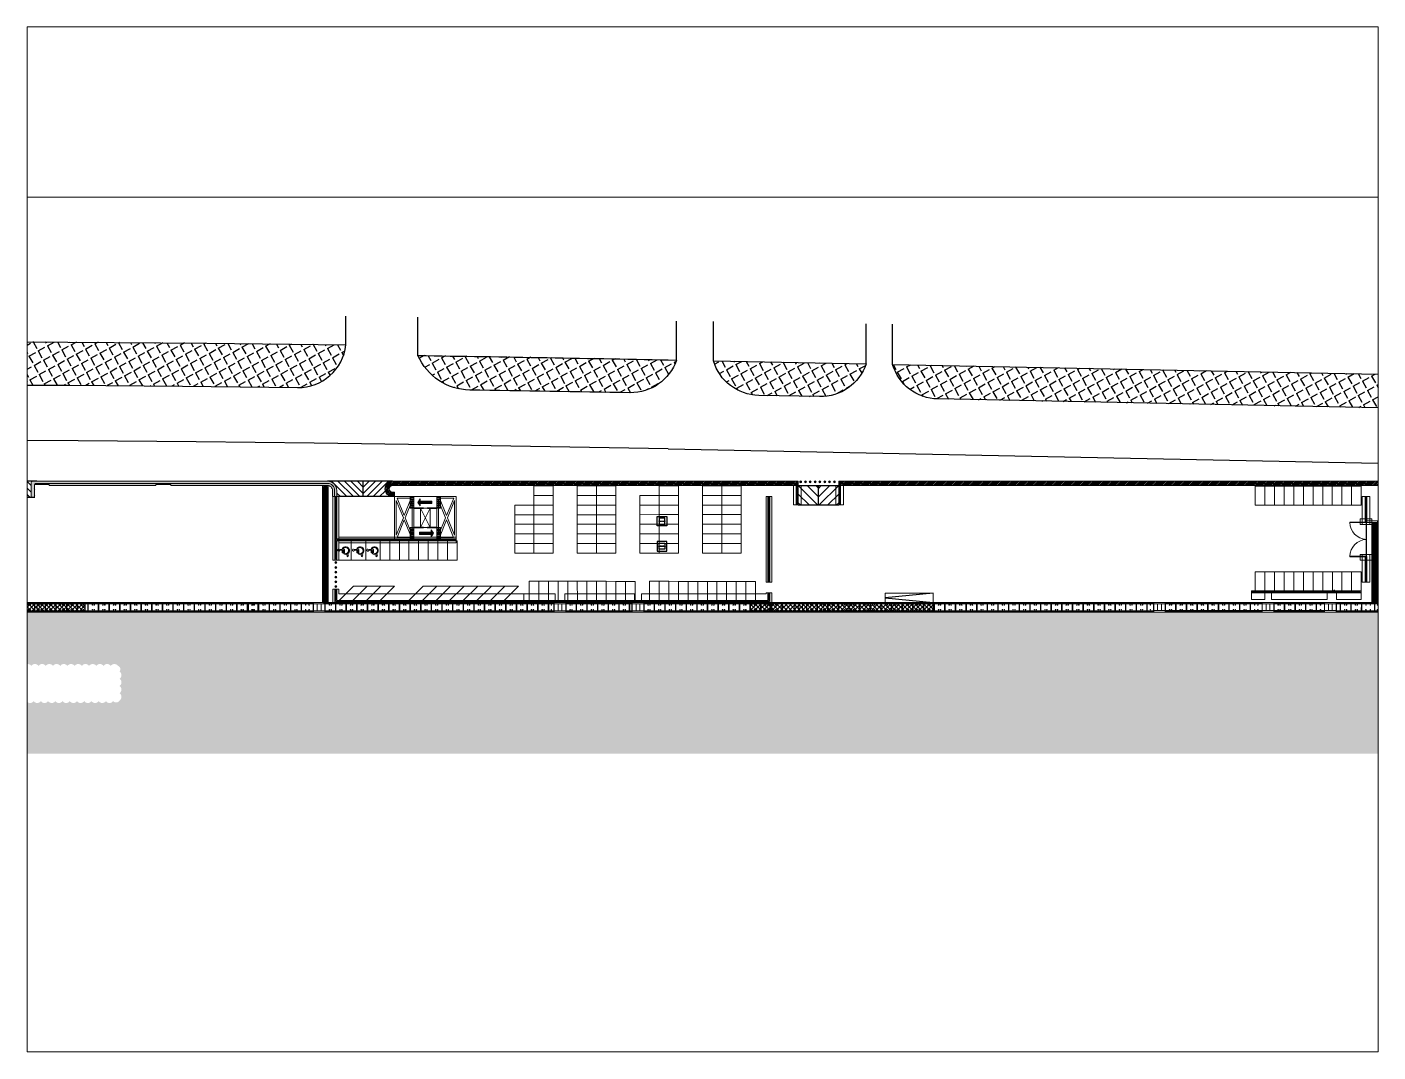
# Paper-space layout 'Layout1' of a CAD drawing. Header units: millimetres. Extents: x 26 to 235, y 20 to 179.
# The model-space entities are those that its viewports show. They can reach past a viewport. Long polylines and large blocks are cut down to what shows.
import ezdxf

# ---------------------------------------------------------------- set-up
doc = ezdxf.new("R2010")
doc.units = ezdxf.units.MM
doc.linetypes.add('DASHED2', pattern=[0.375, 0.25, -0.125])
for name, color, linetype in [('0-MEP VIA HE', 4, 'Continuous'), ('0.BR.MEP DUONG TK', 3, 'Continuous'), ('00-HATCH VIA HE', 31, 'Continuous'), ('00-Mepduong', 21, 'Continuous'), ('8', 8, 'Continuous'), ('Mau1', 1, 'Continuous'), ('Slope', 33, 'Continuous')]:
    doc.layers.add(name, color=color, linetype=linetype)
for name, color, linetype, lineweight in [('1', 1, 'Continuous', 18), ('1.Fence Wall', 2, 'Continuous', 15), ('2.Crash Barrier', 4, 'Continuous', 15), ('3.Curb', 6, 'Continuous', 15), ('ANGLE', 6, 'Continuous', 9), ('ARC_HATCH', 8, 'Continuous', 0), ('BOLLARD', 221, 'Continuous', 5), ('Cong k.s ve', 5, 'Continuous', 0), ('CP2-CSA-FT-STTD-Ground level$0$ARC_FLOOR', 2, 'Continuous', 5), ('EXPANSION JOINT', 3, 'Continuous', 18), ('Foundation', 3, 'DASHED2', 9), ('gate', 5, 'Continuous', 9), ('L1-DRAINAGE-LONG_DITCH', 12, 'Continuous', 9), ('M-EQPM', 2, 'Continuous', 0), ('TAN CANG-profile- REVISE1$0$8', 17, 'Continuous', 0), ('Trench', 30, 'Continuous', 15), ('trench cover', 74, 'Continuous', 0)]:
    doc.layers.add(name, color=color, linetype=linetype, lineweight=lineweight)
doc.layers.add('ARC-PAKING-AR', color=9, linetype='Continuous', lineweight=0, true_color=0x808080)
doc.styles.add('Arial', font='arial.ttf', dxfattribs={"width": 0.8, "height": 393.413174})
doc.dimstyles.new('A3-500', dxfattribs={"dimscale": 0.5, "dimtxt": 1.6, "dimasz": 1.2, "dimexe": 0.5, "dimexo": 1, "dimgap": 0.5, "dimtad": 3, "dimdec": 0, "dimlfac": 1000, "dimdsep": 46, "dimtxsty": 'Arial', "dimcen": 0, "dimclrd": 256, "dimclre": 256, "dimclrt": 2, "dimadec": 0, "dimazin": 0, "dimtfac": 1, "dimtdec": 0, "dimtix": 1, "dimtmove": 2, "dimatfit": 3, "dimfxl": 1, "dimtfill": 1, "dimtfillclr": 11, "dimtolj": 1, "dimlwd": -1, "dimlwe": -1, "dimarcsym": 0})
pattern_1 = [(298.94929493, (-1345745049.4, -45576618.3), (962.55324745, 532.4389597), [800, -300]), (28.94929493, (-1345745049.4, -45576618.3), (-532.4389597, 962.55324745), [800, -300])]
pattern_2 = [(31.1219, (-8.2145, 4.57808), (-0.098462, 0.1630813), []), (31.1219, (-8.12732, 4.55654), (-0.098462, 0.1630813), [])]
pattern_3 = [(346.121873, (32.76273, -105.47138), (0.015230948, 0.061646316), [])]
pattern_4 = [(45, (-68750, -5000), (-224.5064, 224.5064), []), (135, (-68750, -5000), (-224.5064, -224.5064), [])]

# ---------------------------------------------------------------- blocks, each defined once
blk = doc.blocks.new('pk')
at = {"layer": 'ARC-PAKING-AR'}
for points in [[(-85.9, 0.04), (-85.9, 1.04), (-83.9, 1.04), (-83.9, 0.04)], [(-85.9, -0.96), (-85.9, 0.04), (-83.9, 0.04), (-83.9, -0.96)], [(-81.4, 0.04), (-81.4, 1.04), (-79.4, 1.04), (-79.4, 0.04)], [(-81.4, -0.96), (-81.4, 0.04), (-79.4, 0.04), (-79.4, -0.96)], [(-79.4, 0.04), (-79.4, 1.04), (-77.4, 1.04), (-77.4, 0.04)], [(-79.4, -0.96), (-79.4, 0.04), (-77.4, 0.04), (-77.4, -0.96)], [(-74.9, -0.96), (-74.9, 0.04), (-72.9, 0.04), (-72.9, -0.96)], [(-72.9, 0.04), (-72.9, 1.04), (-70.9, 1.04), (-70.9, 0.04)], [(-72.9, -0.96), (-72.9, 0.04), (-70.9, 0.04), (-70.9, -0.96)], [(-68.4, 0.04), (-68.4, 1.04), (-66.4, 1.04), (-66.4, 0.04)], [(-68.4, -0.96), (-68.4, 0.04), (-66.4, 0.04), (-66.4, -0.96)], [(-66.4, 0.04), (-66.4, 1.04), (-64.4, 1.04), (-64.4, 0.04)], [(-66.4, -0.96), (-66.4, 0.04), (-64.4, 0.04), (-64.4, -0.96)], [(-11, 1), (-10, 1), (-10, -1), (-11, -1)], [(-10, 1), (-9, 1), (-9, -1), (-10, -1)], [(-9, 1), (-8, 1), (-8, -1), (-9, -1)], [(-8, 1), (-7, 1), (-7, -1), (-8, -1)], [(-7, 1), (-6, 1), (-6, -1), (-7, -1)], [(-6, 1), (-5, 1), (-5, -1), (-6, -1)], [(-5, 1), (-4, 1), (-4, -1), (-5, -1)], [(-4, 1), (-3, 1), (-3, -1), (-4, -1)], [(-3, 1), (-2, 1), (-2, -1), (-3, -1)], [(-2, 1), (-1, 1), (-1, -1), (-2, -1)], [(-1, 1), (0, 1), (0, -1), (-1, -1)], [(-85.9, -1.96), (-85.9, -0.96), (-87.9, -0.96), (-87.9, -1.96)], [(-85.9, -1.96), (-85.9, -0.96), (-83.9, -0.96), (-83.9, -1.96)], [(-81.4, -1.96), (-81.4, -0.96), (-79.4, -0.96), (-79.4, -1.96)], [(-79.4, -1.96), (-79.4, -0.96), (-77.4, -0.96), (-77.4, -1.96)], [(-74.9, -1.96), (-74.9, -0.96), (-72.9, -0.96), (-72.9, -1.96)], [(-72.9, -1.96), (-72.9, -0.96), (-70.9, -0.96), (-70.9, -1.96)], [(-68.4, -1.96), (-68.4, -0.96), (-66.4, -0.96), (-66.4, -1.96)], [(-66.4, -1.96), (-66.4, -0.96), (-64.4, -0.96), (-64.4, -1.96)], [(-85.9, -2.96), (-85.9, -1.96), (-87.9, -1.96), (-87.9, -2.96)], [(-85.9, -2.96), (-85.9, -1.96), (-83.9, -1.96), (-83.9, -2.96)], [(-81.4, -2.96), (-81.4, -1.96), (-79.4, -1.96), (-79.4, -2.96)], [(-79.4, -2.96), (-79.4, -1.96), (-77.4, -1.96), (-77.4, -2.96)], [(-74.9, -2.96), (-74.9, -1.96), (-72.9, -1.96), (-72.9, -2.96)], [(-72.9, -2.96), (-72.9, -1.96), (-70.9, -1.96), (-70.9, -2.96)], [(-68.4, -2.96), (-68.4, -1.96), (-66.4, -1.96), (-66.4, -2.96)], [(-66.4, -2.96), (-66.4, -1.96), (-64.4, -1.96), (-64.4, -2.96)], [(-85.9, -3.96), (-85.9, -2.96), (-87.9, -2.96), (-87.9, -3.96)], [(-85.9, -4.96), (-85.9, -3.96), (-87.9, -3.96), (-87.9, -4.96)], [(-85.9, -3.96), (-85.9, -2.96), (-83.9, -2.96), (-83.9, -3.96)], [(-85.9, -4.96), (-85.9, -3.96), (-83.9, -3.96), (-83.9, -4.96)], [(-81.4, -3.96), (-81.4, -2.96), (-79.4, -2.96), (-79.4, -3.96)], [(-81.4, -4.96), (-81.4, -3.96), (-79.4, -3.96), (-79.4, -4.96)], [(-79.4, -3.96), (-79.4, -2.96), (-77.4, -2.96), (-77.4, -3.96)], [(-79.4, -4.96), (-79.4, -3.96), (-77.4, -3.96), (-77.4, -4.96)], [(-74.9, -3.96), (-74.9, -2.96), (-72.9, -2.96), (-72.9, -3.96)], [(-74.9, -4.96), (-74.9, -3.96), (-72.9, -3.96), (-72.9, -4.96)], [(-72.9, -3.96), (-72.9, -2.96), (-70.9, -2.96), (-70.9, -3.96)], [(-72.9, -4.96), (-72.9, -3.96), (-70.9, -3.96), (-70.9, -4.96)], [(-68.4, -3.96), (-68.4, -2.96), (-66.4, -2.96), (-66.4, -3.96)], [(-68.4, -4.96), (-68.4, -3.96), (-66.4, -3.96), (-66.4, -4.96)], [(-66.4, -3.96), (-66.4, -2.96), (-64.4, -2.96), (-64.4, -3.96)], [(-66.4, -4.96), (-66.4, -3.96), (-64.4, -3.96), (-64.4, -4.96)], [(-100.88, -6.68), (-101.88, -6.68), (-101.88, -4.68), (-100.88, -4.68)], [(-99.88, -6.68), (-100.88, -6.68), (-100.88, -4.68), (-99.88, -4.68)], [(-98.88, -6.68), (-99.88, -6.68), (-99.88, -4.68), (-98.88, -4.68)], [(-97.88, -6.68), (-98.88, -6.68), (-98.88, -4.68), (-97.88, -4.68)], [(-96.88, -6.68), (-97.88, -6.68), (-97.88, -4.68), (-96.88, -4.68)], [(-95.88, -6.68), (-96.88, -6.68), (-96.88, -4.68), (-95.88, -4.68)], [(-94.88, -6.68), (-95.88, -6.68), (-95.88, -4.68), (-94.88, -4.68)], [(-93.88, -6.68), (-94.88, -6.68), (-94.88, -4.68), (-93.88, -4.68)], [(-85.9, -5.96), (-85.9, -4.96), (-87.9, -4.96), (-87.9, -5.96)], [(-85.9, -5.96), (-85.9, -4.96), (-83.9, -4.96), (-83.9, -5.96)], [(-81.4, -5.96), (-81.4, -4.96), (-79.4, -4.96), (-79.4, -5.96)], [(-79.4, -5.96), (-79.4, -4.96), (-77.4, -4.96), (-77.4, -5.96)], [(-74.9, -5.96), (-74.9, -4.96), (-72.9, -4.96), (-72.9, -5.96)], [(-72.9, -5.96), (-72.9, -4.96), (-70.9, -4.96), (-70.9, -5.96)], [(-68.4, -5.96), (-68.4, -4.96), (-66.4, -4.96), (-66.4, -5.96)], [(-66.4, -5.96), (-66.4, -4.96), (-64.4, -4.96), (-64.4, -5.96)], [(-11, -7.9), (-10, -7.9), (-10, -9.9), (-11, -9.9)], [(-10, -7.9), (-9, -7.9), (-9, -9.9), (-10, -9.9)], [(-9, -7.9), (-8, -7.9), (-8, -9.9), (-9, -9.9)], [(-8, -7.9), (-7, -7.9), (-7, -9.9), (-8, -9.9)], [(-7, -7.9), (-6, -7.9), (-6, -9.9), (-7, -9.9)], [(-6, -7.9), (-5, -7.9), (-5, -9.9), (-6, -9.9)], [(-5, -7.9), (-4, -7.9), (-4, -9.9), (-5, -9.9)], [(-4, -7.9), (-3, -7.9), (-3, -9.9), (-4, -9.9)], [(-3, -7.9), (-2, -7.9), (-2, -9.9), (-3, -9.9)], [(-2, -7.9), (-1, -7.9), (-1, -9.9), (-2, -9.9)], [(-1, -7.9), (0, -7.9), (0, -9.9), (-1, -9.9)], [(-104.71, -10.88), (-106.13, -10.88), (-104.63, -9.38), (-103.21, -9.38)], [(-103.3, -10.88), (-104.71, -10.88), (-103.21, -9.38), (-101.8, -9.38)], [(-101.88, -10.88), (-103.3, -10.88), (-101.8, -9.38), (-100.38, -9.38)], [(-97.49, -10.88), (-98.9, -10.88), (-97.4, -9.38), (-95.99, -9.38)], [(-96.07, -10.88), (-97.49, -10.88), (-95.99, -9.38), (-94.57, -9.38)], [(-94.66, -10.88), (-96.07, -10.88), (-94.57, -9.38), (-93.16, -9.38)], [(-93.24, -10.88), (-94.66, -10.88), (-93.16, -9.38), (-91.74, -9.38)], [(-91.83, -10.88), (-93.24, -10.88), (-91.74, -9.38), (-90.33, -9.38)], [(-90.42, -10.88), (-91.83, -10.88), (-90.33, -9.38), (-88.92, -9.38)], [(-89, -10.88), (-90.42, -10.88), (-88.92, -9.38), (-87.5, -9.38)], [(-85.4, -10.88), (-86.4, -10.88), (-86.4, -8.88), (-85.4, -8.88)], [(-84.4, -10.88), (-85.4, -10.88), (-85.4, -8.88), (-84.4, -8.88)], [(-83.4, -10.88), (-84.4, -10.88), (-84.4, -8.88), (-83.4, -8.88)], [(-82.4, -10.88), (-83.4, -10.88), (-83.4, -8.88), (-82.4, -8.88)], [(-81.4, -10.88), (-82.4, -10.88), (-82.4, -8.88), (-81.4, -8.88)], [(-80.4, -10.88), (-81.4, -10.88), (-81.4, -8.88), (-80.4, -8.88)], [(-79.4, -10.88), (-80.4, -10.88), (-80.4, -8.88), (-79.4, -8.88)], [(-78.4, -10.88), (-79.4, -10.88), (-79.4, -8.88), (-78.4, -8.88)], [(-77.4, -10.89), (-78.4, -10.88), (-78.4, -8.88), (-77.4, -8.89)], [(-76.4, -10.89), (-77.4, -10.89), (-77.4, -8.89), (-76.4, -8.89)], [(-75.4, -10.89), (-76.4, -10.89), (-76.4, -8.89), (-75.4, -8.89)], [(-72.9, -10.88), (-73.9, -10.88), (-73.9, -8.88), (-72.9, -8.88)], [(-71.9, -10.88), (-72.9, -10.88), (-72.9, -8.88), (-71.9, -8.88)], [(-70.9, -10.89), (-71.9, -10.88), (-71.9, -8.88), (-70.9, -8.89)], [(-69.9, -10.89), (-70.9, -10.89), (-70.9, -8.89), (-69.9, -8.89)], [(-68.9, -10.89), (-69.9, -10.89), (-69.9, -8.89), (-68.9, -8.89)], [(-67.9, -10.89), (-68.9, -10.89), (-68.9, -8.89), (-67.9, -8.89)], [(-66.9, -10.89), (-67.9, -10.89), (-67.9, -8.89), (-66.9, -8.89)], [(-65.9, -10.89), (-66.9, -10.89), (-66.9, -8.89), (-65.9, -8.89)], [(-64.9, -10.89), (-65.9, -10.89), (-65.9, -8.89), (-64.9, -8.89)], [(-63.9, -10.89), (-64.9, -10.89), (-64.9, -8.89), (-63.9, -8.89)], [(-62.9, -10.89), (-63.9, -10.89), (-63.9, -8.89), (-62.9, -8.89)]]:
    blk.add_lwpolyline(points, close=True, dxfattribs=at)
blk = doc.blocks.new('trench thủ đức')
at = {"ltscale": 0.5}
for p, q in [((49348, -6549), (48148, -6549)), ((48148, -6549), (48148, -7549)), ((49348, -6549), (48148, -6549)), ((48148, -6549), (48148, -7549)), ((49348, -6699), (48148, -6699)), ((49348, -6699), (48148, -6699)), ((49348, -6549), (49348, -6699)), ((49348, -6549), (49348, -6699)), ((49348, -6699), (49348, -7399)), ((49348, -6699), (49348, -7399)), ((74350, -6552), (73150, -6552)), ((73150, -6552), (73150, -7552)), ((74350, -6552), (73150, -6552)), ((73150, -6552), (73150, -7552)), ((74350, -6702), (73150, -6702)), ((74350, -6702), (73150, -6702)), ((74350, -6552), (74350, -6702)), ((74350, -6552), (74350, -6702)), ((74350, -6702), (74350, -7402)), ((74350, -6702), (74350, -7402)), ((82450, -6549), (81250, -6549)), ((81250, -6549), (81250, -7549)), ((82450, -6549), (81250, -6549)), ((81250, -6549), (81250, -7549)), ((82450, -6699), (81250, -6699)), ((82450, -6699), (81250, -6699)), ((82450, -6549), (82450, -6699)), ((82450, -6549), (82450, -6699)), ((82450, -6699), (82450, -7399)), ((82450, -6699), (82450, -7399)), ((99350, -6545), (98150, -6545)), ((98150, -6545), (98150, -7545)), ((99350, -6545), (98150, -6545)), ((98150, -6545), (98150, -7545)), ((99350, -6695), (98150, -6695)), ((99350, -6695), (98150, -6695)), ((99350, -6545), (99350, -6695)), ((99350, -6545), (99350, -6695)), ((99350, -6695), (99350, -7395)), ((99350, -6695), (99350, -7395)), ((136600, -6544), (135400, -6544)), ((135400, -6544), (135400, -7544)), ((136600, -6544), (135400, -6544)), ((135400, -6544), (135400, -7544)), ((136600, -6694), (135400, -6694)), ((136600, -6694), (135400, -6694)), ((136600, -6544), (136600, -6694)), ((136600, -6544), (136600, -6694)), ((136600, -6694), (136600, -7394)), ((136600, -6694), (136600, -7394)), ((147875, -6544), (146675, -6544)), ((146675, -6544), (146675, -7544)), ((147875, -6544), (146675, -6544)), ((146675, -6544), (146675, -7544)), ((147875, -6694), (146675, -6694)), ((147875, -6694), (146675, -6694)), ((147875, -6544), (147875, -6694)), ((147875, -6544), (147875, -6694)), ((147875, -6694), (147875, -7394)), ((147875, -6694), (147875, -7394)), ((154350, -6544), (153150, -6544)), ((153150, -6544), (153150, -7544)), ((154350, -6544), (153150, -6544)), ((153150, -6544), (153150, -7544)), ((154350, -6694), (153150, -6694)), ((154350, -6694), (153150, -6694)), ((154350, -6544), (154350, -6694)), ((154350, -6544), (154350, -6694)), ((154350, -6694), (154350, -7394)), ((154350, -6694), (154350, -7394)), ((49348, -7399), (48148, -7399)), ((49348, -7399), (48148, -7399)), ((49348, -7549), (48148, -7549)), ((49348, -7549), (48148, -7549)), ((49348, -7399), (49348, -7549)), ((49348, -7399), (49348, -7549)), ((74350, -7402), (73150, -7402)), ((74350, -7402), (73150, -7402)), ((74350, -7552), (73150, -7552)), ((74350, -7552), (73150, -7552)), ((74350, -7402), (74350, -7552)), ((74350, -7402), (74350, -7552)), ((82450, -7399), (81250, -7399)), ((82450, -7399), (81250, -7399)), ((82450, -7549), (81250, -7549)), ((82450, -7549), (81250, -7549)), ((82450, -7399), (82450, -7549)), ((82450, -7399), (82450, -7549)), ((99350, -7395), (98150, -7395)), ((99350, -7395), (98150, -7395)), ((99350, -7545), (98150, -7545)), ((99350, -7545), (98150, -7545)), ((99350, -7395), (99350, -7545)), ((99350, -7395), (99350, -7545)), ((136600, -7394), (135400, -7394)), ((136600, -7394), (135400, -7394)), ((136600, -7544), (135400, -7544)), ((136600, -7544), (135400, -7544)), ((136600, -7394), (136600, -7544)), ((136600, -7394), (136600, -7544)), ((147875, -7394), (146675, -7394)), ((147875, -7394), (146675, -7394)), ((147875, -7544), (146675, -7544)), ((147875, -7544), (146675, -7544)), ((147875, -7394), (147875, -7544)), ((147875, -7394), (147875, -7544)), ((154350, -7394), (153150, -7394)), ((154350, -7394), (153150, -7394)), ((154350, -7544), (153150, -7544)), ((154350, -7544), (153150, -7544)), ((154350, -7394), (154350, -7544)), ((154350, -7394), (154350, -7544))]:
    blk.add_line(p, q, dxfattribs=at)
at = {"layer": '1', "ltscale": 0.5}
for p, q in [((48548, -6699), (48548, -7399)), ((48548, -6699), (48548, -7399)), ((48948, -6699), (48948, -7399)), ((48948, -6699), (48948, -7399)), ((73550, -6702), (73550, -7402)), ((73550, -6702), (73550, -7402)), ((73950, -6702), (73950, -7402)), ((73950, -6702), (73950, -7402)), ((81650, -6699), (81650, -7399)), ((81650, -6699), (81650, -7399)), ((82050, -6699), (82050, -7399)), ((82050, -6699), (82050, -7399)), ((98550, -6695), (98550, -7395)), ((98550, -6695), (98550, -7395)), ((98950, -6695), (98950, -7395)), ((98950, -6695), (98950, -7395)), ((135800, -6694), (135800, -7394)), ((135800, -6694), (135800, -7394)), ((136200, -6694), (136200, -7394)), ((136200, -6694), (136200, -7394)), ((147075, -6694), (147075, -7394)), ((147075, -6694), (147075, -7394)), ((147475, -6694), (147475, -7394)), ((147475, -6694), (147475, -7394)), ((153550, -6694), (153550, -7394)), ((153550, -6694), (153550, -7394)), ((153950, -6694), (153950, -7394)), ((153950, -6694), (153950, -7394))]:
    blk.add_line(p, q, dxfattribs=at)
at = {"layer": 'L1-DRAINAGE-LONG_DITCH', "ltscale": 0.011, "flags": 128}
for points in [[(176900, -1147), (175320, -1147), (158859, -6558), (154350, -6544)], [(176900, -1247), (175336, -1247), (158875, -6658), (154350, -6644)], [(176900, -1252), (175337, -1252), (158876, -6663), (154350, -6649)], [(176900, -2042), (175463, -2042), (159001, -7453), (154350, -7439)], [(176900, -2047), (175464, -2047), (159002, -7458), (154350, -7444)], [(176900, -2147), (175480, -2147), (159018, -7558), (154350, -7544)], [(17000, -6540), (48148, -6549)], [(17000, -6640), (48148, -6649)], [(17000, -6645), (48148, -6654)], [(49348, -6549), (73150, -6552)], [(49348, -6649), (73150, -6652)], [(49348, -6654), (73150, -6657)], [(74350, -6552), (81250, -6549)], [(74350, -6652), (81250, -6649)], [(82450, -6549), (98150, -6545)], [(82450, -6649), (98150, -6645)], [(99350, -6545), (135400, -6544)], [(99350, -6645), (135400, -6644)], [(136600, -6544), (146675, -6544)], [(136600, -6644), (146675, -6644)], [(147875, -6544), (153150, -6544)], [(147875, -6644), (153150, -6644)], [(147875, -6649), (153150, -6649)], [(48148, -7449), (17000, -7440)], [(48148, -7549), (17000, -7540)], [(73150, -7447), (49348, -7444)], [(73150, -7452), (49348, -7449)], [(73150, -7552), (49348, -7549)], [(81250, -7449), (74350, -7452)], [(81250, -7549), (74350, -7552)], [(98150, -7445), (82450, -7449)], [(98150, -7545), (82450, -7549)], [(135400, -7444), (99350, -7445)], [(135400, -7544), (99350, -7545)], [(146675, -7444), (136600, -7444)], [(146675, -7544), (136600, -7544)], [(153150, -7444), (147875, -7444)], [(153150, -7544), (147875, -7544)]]:
    blk.add_lwpolyline(points, dxfattribs=at)
at = {"layer": 'L1-DRAINAGE-LONG_DITCH', "ltscale": 2}
for points in [[(176900, -1297), (175344, -1297), (158883, -6708), (154350, -6689)], [(176900, -1997), (175456, -1997), (158994, -7408), (154350, -7394)], [(48148, -6699), (17000, -6690)], [(73150, -6702), (49348, -6699)], [(81250, -6699), (74350, -6702)], [(98150, -6695), (82450, -6699)], [(135400, -6694), (99350, -6695)], [(146675, -6694), (136600, -6694)], [(153150, -6694), (147875, -6694)], [(17000, -7390), (48148, -7399)], [(49348, -7399), (73150, -7402)], [(74350, -7402), (81250, -7399)], [(82450, -7399), (98150, -7395)], [(99350, -7395), (135400, -7394)], [(136573, -7394), (146675, -7394)], [(147875, -7394), (153150, -7394)]]:
    blk.add_lwpolyline(points, dxfattribs=at)
at = {"layer": 'trench cover'}
for points in [[(17000, -6645), (17000, -6740), (17025, -6790), (17025, -7290), (17000, -7340), (17000, -7435), (18100, -7435), (18100, -7340), (18075, -7290), (18075, -6790), (18100, -6740), (18100, -6645)], [(18105, -6645), (18105, -6740), (18130, -6790), (18130, -7290), (18105, -7340), (18105, -7435), (19205, -7436), (19205, -7341), (19180, -7291), (19180, -6791), (19205, -6741), (19205, -6646)], [(19210, -6646), (19210, -6741), (19235, -6791), (19235, -7291), (19210, -7341), (19210, -7436), (20310, -7436), (20310, -7341), (20285, -7291), (20285, -6791), (20310, -6741), (20310, -6646)], [(20315, -6646), (20315, -6741), (20340, -6791), (20340, -7291), (20315, -7341), (20315, -7436), (21415, -7436), (21415, -7341), (21390, -7291), (21390, -6791), (21415, -6741), (21415, -6646)], [(21420, -6646), (21420, -6741), (21445, -6791), (21445, -7291), (21420, -7341), (21420, -7436), (22520, -7437), (22520, -7342), (22495, -7292), (22495, -6792), (22520, -6742), (22520, -6647)], [(22525, -6647), (22525, -6742), (22550, -6792), (22550, -7292), (22525, -7342), (22525, -7437), (23625, -7437), (23625, -7342), (23600, -7292), (23600, -6792), (23625, -6742), (23625, -6647)], [(23630, -6647), (23630, -6742), (23655, -6792), (23655, -7292), (23630, -7342), (23630, -7437), (24730, -7437), (24730, -7342), (24705, -7292), (24705, -6792), (24730, -6742), (24730, -6647)], [(24735, -6647), (24735, -6742), (24760, -6792), (24760, -7292), (24735, -7342), (24735, -7437), (25835, -7438), (25835, -7343), (25810, -7293), (25810, -6793), (25835, -6743), (25835, -6648)], [(25840, -6648), (25840, -6743), (25865, -6793), (25865, -7293), (25840, -7343), (25840, -7438), (26940, -7438), (26940, -7343), (26915, -7293), (26915, -6793), (26940, -6743), (26940, -6648)], [(26945, -6648), (26945, -6743), (26970, -6793), (26970, -7293), (26945, -7343), (26945, -7438), (28045, -7438), (28045, -7343), (28020, -7293), (28020, -6793), (28045, -6743), (28045, -6648)], [(28050, -6648), (28050, -6743), (28075, -6793), (28075, -7293), (28050, -7343), (28050, -7438), (29150, -7439), (29150, -7344), (29125, -7294), (29125, -6794), (29150, -6744), (29150, -6649)], [(29155, -6649), (29155, -6744), (29180, -6794), (29180, -7294), (29155, -7344), (29155, -7439), (30255, -7439), (30255, -7344), (30230, -7294), (30230, -6794), (30255, -6744), (30255, -6649)], [(30260, -6649), (30260, -6744), (30285, -6794), (30285, -7294), (30260, -7344), (30260, -7439), (31360, -7439), (31360, -7344), (31335, -7294), (31335, -6794), (31360, -6744), (31360, -6649)], [(31365, -6649), (31365, -6744), (31390, -6794), (31390, -7294), (31365, -7344), (31365, -7439), (32465, -7440), (32465, -7345), (32440, -7295), (32440, -6795), (32465, -6745), (32465, -6650)], [(32470, -6650), (32470, -6745), (32495, -6795), (32495, -7295), (32470, -7345), (32470, -7440), (33570, -7440), (33570, -7345), (33545, -7295), (33545, -6795), (33570, -6745), (33570, -6650)], [(33575, -6650), (33575, -6745), (33600, -6795), (33600, -7295), (33575, -7345), (33575, -7440), (34675, -7440), (34675, -7345), (34650, -7295), (34650, -6795), (34675, -6745), (34675, -6650)], [(34680, -6650), (34680, -6745), (34705, -6795), (34705, -7295), (34680, -7345), (34680, -7440), (35780, -7441), (35780, -7346), (35755, -7296), (35755, -6796), (35780, -6746), (35780, -6651)], [(35785, -6651), (35785, -6746), (35810, -6796), (35810, -7296), (35785, -7346), (35785, -7441), (36885, -7441), (36885, -7346), (36860, -7296), (36860, -6796), (36885, -6746), (36885, -6651)], [(36890, -6651), (36890, -6746), (36915, -6796), (36915, -7296), (36890, -7346), (36890, -7441), (37990, -7441), (37990, -7346), (37965, -7296), (37965, -6796), (37990, -6746), (37990, -6651)], [(37995, -6651), (37995, -6746), (38020, -6796), (38020, -7296), (37995, -7346), (37995, -7441), (39095, -7442), (39095, -7347), (39070, -7297), (39070, -6797), (39095, -6747), (39095, -6652)], [(39100, -6652), (39100, -6747), (39125, -6797), (39125, -7297), (39100, -7347), (39100, -7442), (40200, -7442), (40200, -7347), (40175, -7297), (40175, -6797), (40200, -6747), (40200, -6652)], [(40205, -6652), (40205, -6747), (40230, -6797), (40230, -7297), (40205, -7347), (40205, -7442), (41305, -7442), (41305, -7347), (41280, -7297), (41280, -6797), (41305, -6747), (41305, -6652)], [(41310, -6652), (41310, -6747), (41335, -6797), (41335, -7297), (41310, -7347), (41310, -7442), (42410, -7443), (42410, -7348), (42385, -7298), (42385, -6798), (42410, -6748), (42410, -6653)], [(41365, -6652), (41365, -6747), (41390, -6797), (41390, -7297), (41365, -7347), (41365, -7442), (42465, -7443), (42465, -7348), (42440, -7298), (42440, -6798), (42465, -6748), (42465, -6653)], [(42470, -6653), (42470, -6748), (42495, -6798), (42495, -7298), (42470, -7348), (42470, -7443), (43570, -7443), (43570, -7348), (43545, -7298), (43545, -6798), (43570, -6748), (43570, -6653)], [(43575, -6653), (43575, -6748), (43600, -6798), (43600, -7298), (43575, -7348), (43575, -7443), (44675, -7443), (44675, -7348), (44650, -7298), (44650, -6798), (44675, -6748), (44675, -6653)], [(44680, -6653), (44680, -6748), (44705, -6798), (44705, -7298), (44680, -7348), (44680, -7443), (45780, -7444), (45780, -7349), (45755, -7299), (45755, -6799), (45780, -6749), (45780, -6654)], [(45785, -6654), (45785, -6749), (45810, -6799), (45810, -7299), (45785, -7349), (45785, -7444), (46885, -7444), (46885, -7349), (46860, -7299), (46860, -6799), (46885, -6749), (46885, -6654)], [(46890, -6654), (46890, -6749), (46915, -6799), (46915, -7299), (46890, -7349), (46890, -7444), (48147, -7444), (48148, -7349), (48123, -7299), (48123, -6799), (48148, -6749), (48148, -6654)], [(49348, -6654), (49348, -6749), (49373, -6799), (49373, -7299), (49348, -7349), (49348, -7444), (50448, -7444), (50448, -7349), (50423, -7299), (50423, -6799), (50448, -6749), (50448, -6654)], [(50453, -6654), (50453, -6749), (50478, -6799), (50478, -7299), (50453, -7349), (50453, -7444), (51553, -7445), (51553, -7350), (51528, -7300), (51528, -6800), (51553, -6750), (51553, -6655)], [(51558, -6655), (51558, -6750), (51583, -6800), (51583, -7300), (51558, -7350), (51558, -7445), (52658, -7445), (52658, -7350), (52633, -7300), (52633, -6800), (52658, -6750), (52658, -6655)], [(52663, -6655), (52663, -6750), (52688, -6800), (52688, -7300), (52663, -7350), (52663, -7445), (53763, -7445), (53763, -7350), (53738, -7300), (53738, -6800), (53763, -6750), (53763, -6655)], [(53768, -6655), (53768, -6750), (53793, -6800), (53793, -7300), (53768, -7350), (53768, -7445), (54868, -7445), (54868, -7350), (54843, -7300), (54843, -6800), (54868, -6750), (54868, -6655)], [(54873, -6655), (54873, -6750), (54898, -6800), (54898, -7300), (54873, -7350), (54873, -7445), (55973, -7445), (55973, -7350), (55948, -7300), (55948, -6800), (55973, -6750), (55973, -6655)], [(55978, -6655), (55978, -6750), (56003, -6800), (56003, -7300), (55978, -7350), (55978, -7445), (57078, -7445), (57078, -7350), (57053, -7300), (57053, -6800), (57078, -6750), (57078, -6655)], [(57083, -6655), (57083, -6750), (57108, -6800), (57108, -7300), (57083, -7350), (57083, -7445), (58183, -7445), (58183, -7350), (58158, -7300), (58158, -6800), (58183, -6750), (58183, -6655)], [(58188, -6655), (58188, -6750), (58213, -6800), (58213, -7300), (58188, -7350), (58188, -7445), (59288, -7446), (59288, -7351), (59263, -7301), (59263, -6801), (59288, -6751), (59288, -6656)], [(59293, -6656), (59293, -6751), (59318, -6801), (59318, -7301), (59293, -7351), (59293, -7446), (60393, -7446), (60393, -7351), (60368, -7301), (60368, -6801), (60393, -6751), (60393, -6656)], [(60398, -6656), (60398, -6751), (60423, -6801), (60423, -7301), (60398, -7351), (60398, -7446), (61498, -7446), (61498, -7351), (61473, -7301), (61473, -6801), (61498, -6751), (61498, -6656)], [(61503, -6656), (61503, -6751), (61528, -6801), (61528, -7301), (61503, -7351), (61503, -7446), (62603, -7446), (62603, -7351), (62578, -7301), (62578, -6801), (62603, -6751), (62603, -6656)], [(62608, -6656), (62608, -6751), (62633, -6801), (62633, -7301), (62608, -7351), (62608, -7446), (63708, -7446), (63708, -7351), (63683, -7301), (63683, -6801), (63708, -6751), (63708, -6656)], [(63713, -6656), (63713, -6751), (63738, -6801), (63738, -7301), (63713, -7351), (63713, -7446), (64813, -7446), (64813, -7351), (64788, -7301), (64788, -6801), (64813, -6751), (64813, -6656)], [(64818, -6656), (64818, -6751), (64843, -6801), (64843, -7301), (64818, -7351), (64818, -7446), (65918, -7446), (65918, -7351), (65893, -7301), (65893, -6801), (65918, -6751), (65918, -6656)], [(65923, -6656), (65923, -6751), (65948, -6801), (65948, -7301), (65923, -7351), (65923, -7446), (67023, -7446), (67023, -7351), (66998, -7301), (66998, -6801), (67023, -6751), (67023, -6656)], [(67028, -6656), (67028, -6751), (67053, -6801), (67053, -7301), (67028, -7351), (67028, -7446), (68128, -7447), (68128, -7352), (68103, -7302), (68103, -6802), (68128, -6752), (68128, -6657)], [(68133, -6657), (68133, -6752), (68158, -6802), (68158, -7302), (68133, -7352), (68133, -7447), (69233, -7447), (69233, -7352), (69208, -7302), (69208, -6802), (69233, -6752), (69233, -6657)], [(69238, -6657), (69238, -6752), (69263, -6802), (69263, -7302), (69238, -7352), (69238, -7447), (70338, -7447), (70338, -7352), (70313, -7302), (70313, -6802), (70338, -6752), (70338, -6657)], [(70343, -6657), (70343, -6752), (70368, -6802), (70368, -7302), (70343, -7352), (70343, -7447), (71443, -7447), (71443, -7352), (71418, -7302), (71418, -6802), (71443, -6752), (71443, -6657)], [(71448, -6657), (71448, -6752), (71473, -6802), (71473, -7302), (71448, -7352), (71448, -7447), (72548, -7447), (72548, -7352), (72523, -7302), (72523, -6802), (72548, -6752), (72548, -6657)], [(72553, -6657), (72553, -6752), (72578, -6802), (72578, -7302), (72553, -7352), (72553, -7447), (73150, -7447), (73150, -7352), (73125, -7302), (73125, -6802), (73150, -6752), (73150, -6657)], [(74350, -6657), (74350, -6752), (74375, -6802), (74375, -7302), (74350, -7352), (74350, -7447), (75450, -7447), (75450, -7352), (75425, -7302), (75425, -6802), (75450, -6752), (75450, -6657)], [(75455, -6657), (75455, -6752), (75480, -6802), (75480, -7302), (75455, -7352), (75455, -7447), (76555, -7446), (76555, -7351), (76530, -7301), (76530, -6801), (76555, -6751), (76555, -6656)], [(76560, -6656), (76560, -6751), (76585, -6801), (76585, -7301), (76560, -7351), (76560, -7446), (77660, -7446), (77660, -7351), (77635, -7301), (77635, -6801), (77660, -6751), (77660, -6656)], [(77665, -6656), (77665, -6751), (77690, -6801), (77690, -7301), (77665, -7351), (77665, -7446), (78765, -7445), (78765, -7350), (78740, -7300), (78740, -6800), (78765, -6750), (78765, -6655)], [(78770, -6655), (78770, -6750), (78795, -6800), (78795, -7300), (78770, -7350), (78770, -7445), (79870, -7445), (79870, -7350), (79845, -7300), (79845, -6800), (79870, -6750), (79870, -6655)], [(79875, -6655), (79875, -6750), (79900, -6799), (79900, -7299), (79875, -7350), (79875, -7445), (80975, -7444), (80975, -7349), (80950, -7299), (80950, -6799), (80975, -6749), (80975, -6654)], [(80980, -6654), (80980, -6749), (81005, -6799), (81005, -7299), (80980, -7349), (80980, -7444), (81250, -7444), (81250, -7349), (81225, -7299), (81225, -6799), (81250, -6749), (81250, -6654)], [(82450, -6654), (82450, -6749), (82475, -6799), (82475, -7299), (82450, -7349), (82450, -7444), (83550, -7444), (83550, -7349), (83525, -7299), (83525, -6799), (83550, -6749), (83550, -6654)], [(83555, -6654), (83555, -6749), (83580, -6799), (83580, -7299), (83555, -7349), (83555, -7444), (84655, -7443), (84655, -7348), (84630, -7298), (84630, -6798), (84655, -6748), (84655, -6653)], [(84660, -6653), (84660, -6748), (84685, -6798), (84685, -7298), (84660, -7348), (84660, -7443), (85760, -7443), (85760, -7348), (85735, -7298), (85735, -6798), (85760, -6748), (85760, -6653)], [(85765, -6653), (85765, -6748), (85790, -6798), (85790, -7298), (85765, -7348), (85765, -7443), (86865, -7443), (86865, -7348), (86840, -7298), (86840, -6798), (86865, -6748), (86865, -6653)], [(86870, -6653), (86870, -6748), (86895, -6798), (86895, -7298), (86870, -7348), (86870, -7443), (87970, -7442), (87970, -7347), (87945, -7297), (87945, -6797), (87970, -6747), (87970, -6652)], [(87975, -6652), (87975, -6747), (88000, -6797), (88000, -7297), (87975, -7347), (87975, -7442), (89075, -7442), (89075, -7347), (89050, -7297), (89050, -6797), (89075, -6747), (89075, -6652)], [(89080, -6652), (89080, -6747), (89105, -6797), (89105, -7297), (89080, -7347), (89080, -7442), (90180, -7442), (90180, -7347), (90155, -7297), (90155, -6797), (90180, -6747), (90180, -6652)], [(90185, -6652), (90185, -6747), (90210, -6797), (90210, -7297), (90185, -7347), (90185, -7442), (91285, -7442), (91285, -7347), (91260, -7297), (91260, -6797), (91285, -6747), (91285, -6652)], [(91290, -6652), (91290, -6747), (91315, -6797), (91315, -7297), (91290, -7347), (91290, -7442), (92390, -7441), (92390, -7346), (92365, -7296), (92365, -6796), (92390, -6746), (92390, -6651)], [(92395, -6651), (92395, -6746), (92420, -6796), (92420, -7296), (92395, -7346), (92395, -7441), (93495, -7441), (93495, -7346), (93470, -7296), (93470, -6796), (93495, -6746), (93495, -6651)], [(93500, -6651), (93500, -6746), (93525, -6796), (93525, -7296), (93500, -7346), (93500, -7441), (94600, -7441), (94600, -7346), (94575, -7296), (94575, -6796), (94600, -6746), (94600, -6651)], [(94605, -6651), (94605, -6746), (94630, -6796), (94630, -7296), (94605, -7346), (94605, -7441), (95705, -7440), (95705, -7345), (95680, -7295), (95680, -6795), (95705, -6745), (95705, -6650)], [(95710, -6650), (95710, -6745), (95735, -6795), (95735, -7295), (95710, -7345), (95710, -7440), (96810, -7440), (96810, -7345), (96785, -7295), (96785, -6795), (96810, -6745), (96810, -6650)], [(96815, -6650), (96815, -6745), (96840, -6795), (96840, -7295), (96815, -7345), (96815, -7440), (98150, -7440), (98150, -7345), (98125, -7295), (98125, -6795), (98150, -6745), (98150, -6650)], [(99350, -6650), (99350, -6745), (99375, -6795), (99375, -7295), (99350, -7345), (99350, -7440), (100450, -7440), (100450, -7345), (100425, -7295), (100425, -6795), (100450, -6745), (100450, -6650)], [(100455, -6650), (100455, -6745), (100480, -6795), (100480, -7295), (100455, -7345), (100455, -7440), (101555, -7440), (101555, -7345), (101530, -7295), (101530, -6795), (101555, -6745), (101555, -6650)], [(101560, -6650), (101560, -6745), (101585, -6795), (101585, -7295), (101560, -7345), (101560, -7440), (102660, -7440), (102660, -7345), (102635, -7295), (102635, -6795), (102660, -6745), (102660, -6650)], [(102665, -6650), (102665, -6745), (102690, -6795), (102690, -7295), (102665, -7345), (102665, -7440), (103765, -7440), (103765, -7345), (103740, -7295), (103740, -6795), (103765, -6745), (103765, -6650)], [(103770, -6650), (103770, -6745), (103795, -6795), (103795, -7295), (103770, -7345), (103770, -7440), (104870, -7440), (104870, -7345), (104845, -7295), (104845, -6795), (104870, -6745), (104870, -6650)], [(104875, -6650), (104875, -6745), (104900, -6795), (104900, -7295), (104875, -7345), (104875, -7440), (105975, -7440), (105975, -7345), (105950, -7295), (105950, -6795), (105975, -6745), (105975, -6650)], [(105980, -6650), (105980, -6745), (106005, -6795), (106005, -7295), (105980, -7345), (105980, -7440), (107080, -7440), (107080, -7345), (107055, -7295), (107055, -6795), (107080, -6745), (107080, -6650)], [(107085, -6650), (107085, -6745), (107110, -6795), (107110, -7295), (107085, -7345), (107085, -7440), (108185, -7440), (108185, -7345), (108160, -7295), (108160, -6795), (108185, -6745), (108185, -6650)], [(108190, -6650), (108190, -6745), (108215, -6795), (108215, -7295), (108190, -7345), (108190, -7440), (109290, -7440), (109290, -7345), (109265, -7295), (109265, -6795), (109290, -6745), (109290, -6650)], [(109295, -6650), (109295, -6745), (109320, -6795), (109320, -7295), (109295, -7345), (109295, -7440), (110395, -7440), (110395, -7345), (110370, -7295), (110370, -6795), (110395, -6745), (110395, -6650)], [(110400, -6650), (110400, -6745), (110425, -6795), (110425, -7295), (110400, -7345), (110400, -7440), (111500, -7440), (111500, -7345), (111475, -7295), (111475, -6795), (111500, -6745), (111500, -6650)], [(111505, -6650), (111505, -6745), (111530, -6795), (111530, -7295), (111505, -7345), (111505, -7440), (112605, -7440), (112605, -7345), (112580, -7295), (112580, -6795), (112605, -6745), (112605, -6650)], [(112610, -6650), (112610, -6745), (112635, -6795), (112635, -7295), (112610, -7345), (112610, -7440), (113710, -7440), (113710, -7345), (113685, -7295), (113685, -6795), (113710, -6745), (113710, -6650)], [(113715, -6650), (113715, -6745), (113740, -6795), (113740, -7295), (113715, -7345), (113715, -7440), (114815, -7440), (114815, -7345), (114790, -7295), (114790, -6795), (114815, -6745), (114815, -6650)], [(114820, -6650), (114820, -6745), (114845, -6795), (114845, -7295), (114820, -7345), (114820, -7440), (115920, -7440), (115920, -7345), (115895, -7295), (115895, -6795), (115920, -6745), (115920, -6650)], [(115925, -6650), (115925, -6745), (115950, -6795), (115950, -7295), (115925, -7345), (115925, -7440), (117025, -7440), (117025, -7345), (117000, -7295), (117000, -6795), (117025, -6745), (117025, -6650)], [(117030, -6650), (117030, -6745), (117055, -6795), (117055, -7295), (117030, -7345), (117030, -7440), (118130, -7440), (118130, -7345), (118105, -7295), (118105, -6795), (118130, -6745), (118130, -6650)], [(118135, -6650), (118135, -6745), (118160, -6795), (118160, -7295), (118135, -7345), (118135, -7440), (119235, -7440), (119235, -7345), (119210, -7295), (119210, -6795), (119235, -6745), (119235, -6650)], [(119240, -6650), (119240, -6745), (119265, -6795), (119265, -7295), (119240, -7345), (119240, -7440), (120340, -7440), (120340, -7345), (120315, -7295), (120315, -6795), (120340, -6745), (120340, -6650)], [(120345, -6650), (120345, -6745), (120370, -6795), (120370, -7295), (120345, -7345), (120345, -7440), (121445, -7440), (121445, -7345), (121420, -7295), (121420, -6795), (121445, -6745), (121445, -6650)], [(121450, -6650), (121450, -6745), (121475, -6795), (121475, -7295), (121450, -7345), (121450, -7440), (122550, -7439), (122550, -7344), (122525, -7295), (122525, -6795), (122550, -6744), (122550, -6649)], [(122555, -6649), (122555, -6744), (122580, -6795), (122580, -7295), (122555, -7344), (122555, -7439), (123655, -7439), (123655, -7344), (123630, -7295), (123630, -6795), (123655, -6744), (123655, -6649)], [(123660, -6649), (123660, -6744), (123685, -6795), (123685, -7295), (123660, -7344), (123660, -7439), (124760, -7439), (124760, -7344), (124735, -7295), (124735, -6795), (124760, -6744), (124760, -6649)], [(124765, -6649), (124765, -6744), (124790, -6795), (124790, -7295), (124765, -7344), (124765, -7439), (125865, -7439), (125865, -7344), (125840, -7294), (125840, -6794), (125865, -6744), (125865, -6649)], [(125870, -6649), (125870, -6744), (125895, -6794), (125895, -7294), (125870, -7344), (125870, -7439), (126970, -7439), (126970, -7344), (126945, -7294), (126945, -6794), (126970, -6744), (126970, -6649)], [(126975, -6649), (126975, -6744), (127000, -6794), (127000, -7294), (126975, -7344), (126975, -7439), (128075, -7439), (128075, -7344), (128050, -7294), (128050, -6794), (128075, -6744), (128075, -6649)], [(128080, -6649), (128080, -6744), (128105, -6794), (128105, -7294), (128080, -7344), (128080, -7439), (129180, -7439), (129180, -7344), (129155, -7294), (129155, -6794), (129180, -6744), (129180, -6649)], [(129185, -6649), (129185, -6744), (129210, -6794), (129210, -7294), (129185, -7344), (129185, -7439), (130285, -7439), (130285, -7344), (130260, -7294), (130260, -6794), (130285, -6744), (130285, -6649)], [(130290, -6649), (130290, -6744), (130315, -6794), (130315, -7294), (130290, -7344), (130290, -7439), (131390, -7439), (131390, -7344), (131365, -7294), (131365, -6794), (131390, -6744), (131390, -6649)], [(131395, -6649), (131395, -6744), (131420, -6794), (131420, -7294), (131395, -7344), (131395, -7439), (132495, -7439), (132495, -7344), (132470, -7294), (132470, -6794), (132495, -6744), (132495, -6649)], [(132500, -6649), (132500, -6744), (132525, -6794), (132525, -7294), (132500, -7344), (132500, -7439), (133600, -7439), (133600, -7344), (133575, -7294), (133575, -6794), (133600, -6744), (133600, -6649)], [(133605, -6649), (133605, -6744), (133630, -6794), (133630, -7294), (133605, -7344), (133605, -7439), (134705, -7439), (134705, -7344), (134680, -7294), (134680, -6794), (134705, -6744), (134705, -6649)], [(134710, -6649), (134710, -6744), (134735, -6794), (134735, -7294), (134710, -7344), (134710, -7439), (135400, -7439), (135400, -7344), (135375, -7294), (135375, -6794), (135400, -6744), (135400, -6649)], [(136600, -6649), (136600, -6744), (136625, -6794), (136625, -7294), (136600, -7344), (136600, -7439), (137700, -7439), (137700, -7344), (137675, -7294), (137675, -6794), (137700, -6744), (137700, -6649)], [(137705, -6649), (137705, -6744), (137730, -6794), (137730, -7294), (137705, -7344), (137705, -7439), (138805, -7439), (138805, -7344), (138780, -7294), (138780, -6794), (138805, -6744), (138805, -6649)], [(138810, -6649), (138810, -6744), (138835, -6794), (138835, -7294), (138810, -7344), (138810, -7439), (139910, -7439), (139910, -7344), (139885, -7294), (139885, -6794), (139910, -6744), (139910, -6649)], [(139915, -6649), (139915, -6744), (139940, -6794), (139940, -7294), (139915, -7344), (139915, -7439), (141015, -7439), (141015, -7344), (140990, -7294), (140990, -6794), (141015, -6744), (141015, -6649)], [(141020, -6649), (141020, -6744), (141045, -6794), (141045, -7294), (141020, -7344), (141020, -7439), (142120, -7439), (142120, -7344), (142095, -7294), (142095, -6794), (142120, -6744), (142120, -6649)], [(142125, -6649), (142125, -6744), (142150, -6794), (142150, -7294), (142125, -7344), (142125, -7439), (143225, -7439), (143225, -7344), (143200, -7294), (143200, -6794), (143225, -6744), (143225, -6649)], [(143230, -6649), (143230, -6744), (143255, -6794), (143255, -7294), (143230, -7344), (143230, -7439), (144330, -7439), (144330, -7344), (144305, -7294), (144305, -6794), (144330, -6744), (144330, -6649)], [(144335, -6649), (144335, -6744), (144360, -6794), (144360, -7294), (144335, -7344), (144335, -7439), (145435, -7439), (145435, -7344), (145410, -7294), (145410, -6794), (145435, -6744), (145435, -6649)], [(145440, -6649), (145440, -6744), (145465, -6794), (145465, -7294), (145440, -7344), (145440, -7439), (146675, -7439), (146675, -7344), (146650, -7294), (146650, -6794), (146675, -6744), (146675, -6649)], [(147875, -6649), (147875, -6744), (147900, -6794), (147900, -7294), (147875, -7344), (147875, -7439), (148975, -7439), (148975, -7344), (148950, -7294), (148950, -6794), (148975, -6744), (148975, -6649)], [(148980, -6649), (148980, -6744), (149005, -6794), (149005, -7294), (148980, -7344), (148980, -7439), (150080, -7439), (150080, -7344), (150055, -7294), (150055, -6794), (150080, -6744), (150080, -6649)], [(150085, -6649), (150085, -6744), (150110, -6794), (150110, -7294), (150085, -7344), (150085, -7439), (151185, -7439), (151185, -7344), (151160, -7294), (151160, -6794), (151185, -6744), (151185, -6649)], [(151190, -6649), (151190, -6744), (151215, -6794), (151215, -7294), (151190, -7344), (151190, -7439), (152290, -7439), (152290, -7344), (152265, -7294), (152265, -6794), (152290, -6744), (152290, -6649)], [(152295, -6649), (152295, -6744), (152320, -6794), (152320, -7294), (152295, -7344), (152295, -7439), (153150, -7439), (153150, -7344), (153125, -7294), (153125, -6794), (153150, -6744), (153150, -6649)], [(154350, -6646), (154350, -6741), (154374, -6791), (154373, -7291), (154348, -7341), (154348, -7436), (154777, -7439), (154777, -7344), (154752, -7294), (154753, -6794), (154779, -6744), (154779, -6649)], [(154784, -6649), (154784, -6744), (154808, -6794), (154807, -7294), (154782, -7344), (154782, -7439), (155882, -7442), (155882, -7347), (155857, -7297), (155858, -6797), (155884, -6747), (155884, -6652)], [(155889, -6652), (155889, -6747), (155913, -6797), (155912, -7297), (155887, -7347), (155887, -7442), (156986, -7446), (156987, -7351), (156962, -7300), (156963, -6800), (156989, -6751), (156989, -6656)], [(156994, -6656), (156994, -6751), (157018, -6801), (157017, -7301), (156992, -7351), (156991, -7446), (158343, -7452), (158343, -7357), (158318, -7307), (158320, -6807), (158345, -6757), (158345, -6662)], [(159614, -6420), (158876, -6663), (158345, -6660), (158345, -6755), (158370, -6805), (158367, -7305), (158342, -7355), (158342, -7450), (159001, -7453), (159861, -7170), (159832, -7080), (159792, -7040), (159636, -6565), (159644, -6510)]]:
    blk.add_lwpolyline(points, close=True, dxfattribs=at)
for centre in [(18555, -6790), (18755, -6790), (19660, -6791), (19860, -6791), (20765, -6791), (20965, -6791), (21870, -6791), (22070, -6791), (22975, -6792), (23175, -6792), (24080, -6792), (24280, -6792), (25185, -6792), (25385, -6792), (26290, -6793), (26490, -6793), (27395, -6793), (27595, -6793), (28500, -6793), (28700, -6793), (29605, -6794), (29805, -6794), (30710, -6794), (30910, -6794), (31815, -6794), (32015, -6794), (32920, -6795), (33120, -6795), (34025, -6795), (34225, -6795), (35130, -6795), (35330, -6795), (36235, -6796), (36435, -6796), (37340, -6796), (37540, -6796), (38445, -6796), (38645, -6796), (39550, -6797), (39750, -6797), (40655, -6797), (40855, -6797), (41760, -6797), (41815, -6797), (41960, -6797), (42015, -6797), (42920, -6798), (43120, -6798), (44025, -6798), (44225, -6798), (45130, -6798), (45330, -6798), (46235, -6799), (46435, -6799), (47340, -6799), (47698, -6799), (49798, -6799), (49998, -6799), (50903, -6799), (51103, -6800), (52008, -6800), (52208, -6800), (53113, -6800), (53313, -6800), (54218, -6800), (54418, -6800), (55323, -6800), (55523, -6800), (56428, -6800), (56628, -6800), (57533, -6800), (57733, -6800), (58638, -6800), (58838, -6800), (59743, -6801), (59943, -6801), (60848, -6801), (61048, -6801), (61953, -6801), (62153, -6801), (63058, -6801), (63258, -6801), (64163, -6801), (64363, -6801), (65268, -6801), (65468, -6801), (66373, -6801), (66573, -6801), (67478, -6802), (67678, -6802), (68583, -6802), (68783, -6802), (69688, -6802), (69888, -6802), (70793, -6802), (70993, -6802), (71898, -6802), (72098, -6802), (72851, -6802), (74800, -6802), (75000, -6802), (75905, -6801), (76105, -6801), (77010, -6801), (77210, -6801), (78115, -6800), (78315, -6800), (79220, -6800), (79420, -6800), (80325, -6799), (80525, -6799), (82900, -6799), (83100, -6799), (84005, -6798), (84205, -6798), (85110, -6798), (85310, -6798), (86215, -6798), (86415, -6798), (87320, -6798), (87520, -6798), (88425, -6797), (88625, -6797), (89530, -6797), (89730, -6797), (90635, -6797), (90835, -6797), (91740, -6796), (91940, -6796), (92845, -6796), (93045, -6796), (93950, -6796), (94150, -6796), (95055, -6796), (95255, -6796), (96160, -6795), (96360, -6795), (97265, -6795), (97700, -6795), (99800, -6795), (100000, -6795), (100905, -6795), (101105, -6795), (102010, -6795), (102210, -6795), (103115, -6795), (103315, -6795), (104220, -6795), (104420, -6795), (105325, -6795), (105525, -6795), (106430, -6795), (106630, -6795), (107535, -6795), (107735, -6795), (108640, -6795), (108840, -6795), (109745, -6795), (109945, -6795), (110850, -6795), (111050, -6795), (111955, -6795), (112155, -6795), (113060, -6795), (113260, -6795), (114165, -6795), (114365, -6795), (115270, -6795), (115470, -6795), (116375, -6795), (116575, -6795), (117480, -6795), (117680, -6795), (118585, -6795), (118785, -6795), (119690, -6795), (119890, -6795), (120795, -6795), (120995, -6795), (121900, -6795), (122100, -6795), (123005, -6795), (123205, -6795), (124110, -6795), (124310, -6795), (125215, -6794), (125415, -6794), (126320, -6794), (126520, -6794), (127425, -6794), (127625, -6794), (128530, -6794), (128730, -6794), (129635, -6794), (129835, -6794), (130740, -6794), (130940, -6794), (131845, -6794), (132045, -6794), (132950, -6794), (133150, -6794), (134055, -6794), (134255, -6794), (135055, -6794), (137050, -6794), (137250, -6794), (138155, -6794), (138355, -6794), (139260, -6794), (139460, -6794), (140365, -6794), (140565, -6794), (141470, -6794), (141670, -6794), (142575, -6794), (142775, -6794), (143680, -6794), (143880, -6794), (144785, -6794), (144985, -6794), (145890, -6794), (146225, -6794), (148325, -6794), (148525, -6794), (149430, -6794), (149630, -6794), (150535, -6794), (150735, -6794), (151640, -6794), (151840, -6794), (152722, -6794), (155233, -6795), (155433, -6796), (156338, -6799), (156538, -6799), (157443, -6802), (157895, -6806), (158645, -6806), (159375, -6651), (18555, -7290), (18755, -7290), (19660, -7291), (19860, -7291), (20765, -7291), (20965, -7291), (21870, -7291), (22070, -7291), (22975, -7292), (23175, -7292), (24080, -7292), (24280, -7292), (25185, -7292), (25385, -7292), (26290, -7293), (26490, -7293), (27395, -7293), (27595, -7293), (28500, -7293), (28700, -7293), (29605, -7294), (29805, -7294), (30710, -7294), (30910, -7294), (31815, -7294), (32015, -7294), (32920, -7295), (33120, -7295), (34025, -7295), (34225, -7295), (35130, -7295), (35330, -7295), (36235, -7296), (36435, -7296), (37340, -7296), (37540, -7296), (38445, -7296), (38645, -7296), (39550, -7297), (39750, -7297), (40655, -7297), (40855, -7297), (41760, -7297), (41815, -7297), (41960, -7297), (42015, -7297), (42920, -7298), (43120, -7298), (44025, -7298), (44225, -7298), (45130, -7298), (45330, -7298), (46235, -7299), (46435, -7299), (47340, -7299), (47698, -7299), (49798, -7299), (49998, -7299), (50903, -7299), (51103, -7300), (52008, -7300), (52208, -7300), (53113, -7300), (53313, -7300), (54218, -7300), (54418, -7300), (55323, -7300), (55523, -7300), (56428, -7300), (56628, -7300), (57533, -7300), (57733, -7300), (58638, -7300), (58838, -7300), (59743, -7301), (59943, -7301), (60848, -7301), (61048, -7301), (61953, -7301), (62153, -7301), (63058, -7301), (63258, -7301), (64163, -7301), (64363, -7301), (65268, -7301), (65468, -7301), (66373, -7301), (66573, -7301), (67478, -7302), (67678, -7302), (68583, -7302), (68783, -7302), (69688, -7302), (69888, -7302), (70793, -7302), (70993, -7302), (71898, -7302), (72098, -7302), (72851, -7302), (74800, -7302), (75000, -7302), (75905, -7301), (76105, -7301), (77010, -7301), (77210, -7301), (78115, -7300), (78315, -7300), (79220, -7300), (79420, -7300), (80325, -7299), (80525, -7299), (82900, -7299), (83100, -7299), (84005, -7298), (84205, -7298), (85110, -7298), (85310, -7298), (86215, -7298), (86415, -7298), (87320, -7298), (87520, -7298), (88425, -7297), (88625, -7297), (89530, -7297), (89730, -7297), (90635, -7297), (90835, -7297), (91740, -7296), (91940, -7296), (92845, -7296), (93045, -7296), (93950, -7296), (94150, -7296), (95055, -7296), (95255, -7296), (96160, -7295), (96360, -7295), (97265, -7295), (97700, -7295), (99800, -7295), (100000, -7295), (100905, -7295), (101105, -7295), (102010, -7295), (102210, -7295), (103115, -7295), (103315, -7295), (104220, -7295), (104420, -7295), (105325, -7295), (105525, -7295), (106430, -7295), (106630, -7295), (107535, -7295), (107735, -7295), (108640, -7295), (108840, -7295), (109745, -7295), (109945, -7295), (110850, -7295), (111050, -7295), (111955, -7295), (112155, -7295), (113060, -7295), (113260, -7295), (114165, -7295), (114365, -7295), (115270, -7295), (115470, -7295), (116375, -7295), (116575, -7295), (117480, -7295), (117680, -7295), (118585, -7295), (118785, -7295), (119690, -7295), (119890, -7295), (120795, -7295), (120995, -7295), (121900, -7295), (122100, -7295), (123005, -7295), (123205, -7295), (124110, -7295), (124310, -7295), (125215, -7294), (125415, -7294), (126320, -7294), (126520, -7294), (127425, -7294), (127625, -7294), (128530, -7294), (128730, -7294), (129635, -7294), (129835, -7294), (130740, -7294), (130940, -7294), (131845, -7294), (132045, -7294), (132950, -7294), (133150, -7294), (134055, -7294), (134255, -7294), (135055, -7294), (137050, -7294), (137250, -7294), (138155, -7294), (138355, -7294), (139260, -7294), (139460, -7294), (140365, -7294), (140565, -7294), (141470, -7294), (141670, -7294), (142575, -7294), (142775, -7294), (143680, -7294), (143880, -7294), (144785, -7294), (144985, -7294), (145890, -7294), (146225, -7294), (148325, -7294), (148525, -7294), (149430, -7294), (149630, -7294), (150535, -7294), (150735, -7294), (151640, -7294), (151840, -7294), (152722, -7294), (155232, -7295), (155432, -7296), (156337, -7299), (156537, -7299), (157442, -7302), (157893, -7306), (158642, -7306)]:
    blk.add_circle(centre, 30, dxfattribs=at)
blk = doc.blocks.new('A$C0FC06FC7')
for p, q in [((756, 2171), (730, 2478)), ((983, 1690), (815, 3615)), ((2267, 1690), (983, 1690)), ((1125, 3293), (1196, 2492)), ((2142, 2492), (1196, 2492)), ((1220, 2211), (1241, 1971)), ((2142, 2211), (1220, 2211)), ((2458, 1971), (1241, 1971)), ((2142, 2211), (2142, 2492)), ((2814, 314), (2267, 1690)), ((2460, 695), (2306, 1083)), ((2971, 680), (2458, 1971)), ((3467, 574), (2814, 314)), ((3363, 835), (2971, 680)), ((3467, 574), (3363, 835))]:
    blk.add_line(p, q)
for centre, radius, start, end in [((1306, 1306), 1306, 116.18724, 332.11531), ((1306, 1306), 1025, 122.42966, 347.44221), ((1169, 3645), 355, 263.02012, 184.99558)]:
    blk.add_arc(centre, radius, start, end)
blk = doc.blocks.new('congkiemsoatve')
at = {"layer": 'Cong k.s ve'}
h = blk.add_hatch(color=256, dxfattribs=at)
h.dxf.hatch_style = 1
edge = h.paths.add_edge_path()
edge.add_line((-1.35, 1.19), (-0.32, 1.81))
edge.add_line((-1.35, 1.19), (-1.47, 1.4))
edge.add_line((-1.47, 1.4), (-1.49, 0.97))
edge.add_line((-1.49, 0.97), (-1.1, 0.78))
edge.add_line((-1.1, 0.78), (-1.22, 0.99))
edge.add_line((-1.22, 0.99), (-0.2, 1.61))
edge.add_line((-0.2, 1.61), (-0.32, 1.81))
h = blk.add_hatch(dxfattribs=at)
h.set_pattern_fill('ANSI31', color=256, scale=0.02, angle=-69.96)
h.set_pattern_definition(pattern_3)
h.paths.add_polyline_path([(-0.32, 0.93), (0.53, 1.44), (0.49, 1.51), (-0.37, 0.99)])
h = blk.add_hatch(dxfattribs=at)
h.set_pattern_fill('ANSI32', color=256, scale=0.02, angle=314.9815)
h.set_pattern_definition(pattern_2)
h.paths.add_polyline_path([(-0.11, 2.5), (0.51, 1.48), (0.83, 1.67), (0.21, 2.7)])
h = blk.add_hatch(dxfattribs=at)
h.set_pattern_fill('ANSI32', color=256, scale=0.02, angle=314.9815)
h.set_pattern_definition(pattern_2)
h.paths.add_polyline_path([(-2.16, 1.26), (-1.54, 0.24), (-1.87, 0.04), (-2.49, 1.07)])
h = blk.add_hatch(dxfattribs=at)
h.set_pattern_fill('ANSI31', color=256, scale=0.02, angle=-69.96)
h.set_pattern_definition(pattern_3)
h.paths.add_polyline_path([(-0.67, 0.72), (-1.52, 0.2), (-1.56, 0.27), (-0.71, 0.79)])
h = blk.add_hatch(dxfattribs=at)
h.set_pattern_fill('ANSI31', color=256, scale=0.02, angle=-69.96)
h.set_pattern_definition(pattern_3)
h.paths.add_polyline_path([(0.33, -0.93), (-0.53, -1.44), (-0.49, -1.51), (0.37, -0.99)])
h = blk.add_hatch(color=256, dxfattribs=at)
h.dxf.hatch_style = 1
edge = h.paths.add_edge_path()
edge.add_line((1.4, -1.17), (0.38, -1.79))
edge.add_line((1.4, -1.17), (1.53, -1.37))
edge.add_line((1.53, -1.37), (1.55, -0.94))
edge.add_line((1.55, -0.94), (1.16, -0.75))
edge.add_line((1.16, -0.75), (1.28, -0.96))
edge.add_line((1.28, -0.96), (0.25, -1.58))
edge.add_line((0.25, -1.58), (0.38, -1.79))
h = blk.add_hatch(dxfattribs=at)
h.set_pattern_fill('ANSI31', color=256, scale=0.02, angle=-69.96)
h.set_pattern_definition(pattern_3)
h.paths.add_polyline_path([(0.67, -0.72), (1.52, -0.2), (1.57, -0.27), (0.71, -0.79)])
h = blk.add_hatch(dxfattribs=at)
h.set_pattern_fill('ANSI32', color=256, scale=0.02, angle=314.9815)
h.set_pattern_definition(pattern_2)
h.paths.add_polyline_path([(2.16, -1.26), (1.54, -0.24), (1.87, -0.04), (2.49, -1.07)])
h = blk.add_hatch(dxfattribs=at)
h.set_pattern_fill('ANSI32', color=256, scale=0.02, angle=314.9815)
h.set_pattern_definition(pattern_2)
h.paths.add_polyline_path([(0.11, -2.5), (-0.51, -1.48), (-0.83, -1.67), (-0.21, -2.7)])
for p, q in [((-0.94, 0.6), (0.95, -0.6)), ((-0.09, 1.11), (0.09, -1.11))]:
    blk.add_line(p, q, dxfattribs=at)
for points in [[(-3.88, 0.23), (-1.6, -3.54), (3.88, -0.23), (1.6, 3.54)], [(-0.11, 2.5), (2.16, -1.26), (3.88, -0.23), (1.6, 3.54)], [(-0.32, 0.93), (0.53, 1.44), (0.49, 1.51), (-0.37, 0.99)], [(-0.11, 2.5), (0.51, 1.48), (0.83, 1.67), (0.21, 2.7)], [(-2.16, 1.26), (0.11, -2.5), (-1.6, -3.54), (-3.88, 0.23)], [(-2.16, 1.26), (-1.54, 0.24), (-1.87, 0.04), (-2.49, 1.07)], [(-0.67, 0.72), (-1.52, 0.2), (-1.56, 0.27), (-0.71, 0.79)], [(-0.09, 1.11), (-0.94, 0.6), (0.09, -1.11), (0.95, -0.6)], [(0.33, -0.93), (-0.53, -1.44), (-0.49, -1.51), (0.37, -0.99)], [(0.67, -0.72), (1.52, -0.2), (1.57, -0.27), (0.71, -0.79)], [(2.16, -1.26), (1.54, -0.24), (1.87, -0.04), (2.49, -1.07)], [(0.11, -2.5), (-0.51, -1.48), (-0.83, -1.67), (-0.21, -2.7)]]:
    blk.add_lwpolyline(points, close=True, dxfattribs=at)
for points in [[(1.77, 1.33), (1.47, 3.26), (0.2, 2.49), (1.77, 1.33)], [(1.96, 1.18), (3.53, 0.02), (1.66, 3.11), (1.96, 1.18)], [(1.8, 1.09), (0.24, 2.25), (2.11, -0.84), (1.8, 1.09)], [(-2, -0.94), (-3.56, 0.22), (-2.3, 0.98), (-2, -0.94)], [(-1.8, -1.09), (-2.11, 0.84), (-0.24, -2.25), (-1.8, -1.09)], [(2, 0.95), (2.3, -0.98), (3.56, -0.22), (2, 0.95)], [(-1.96, -1.18), (-1.66, -3.11), (-3.53, -0.02), (-1.96, -1.18)], [(-1.77, -1.33), (-0.2, -2.49), (-1.47, -3.26), (-1.77, -1.33)]]:
    blk.add_lwpolyline(points, dxfattribs=at)
at = {"layer": 'Cong k.s ve', "flags": 128}
for points in [[(-0.32, 1.81), (-1.35, 1.19), (-1.47, 1.4), (-1.49, 0.97), (-1.1, 0.78), (-1.22, 0.99), (-0.2, 1.61), (-0.32, 1.81)], [(0.38, -1.79), (1.4, -1.17), (1.53, -1.37), (1.55, -0.94), (1.16, -0.75), (1.28, -0.96), (0.25, -1.58), (0.38, -1.79)]]:
    blk.add_lwpolyline(points, dxfattribs=at)
blk = doc.blocks.new('bollard H')
at = {"layer": 'BOLLARD'}
h = blk.add_hatch(color=256, dxfattribs=at)
h.dxf.hatch_style = 1
h.set_gradient(color1=(128, 128, 128), tint=1, name='SPHERICAL')
edge = h.paths.add_edge_path()
edge.add_arc((0, 0), 0.1, -7.8306, 352.1694)
blk.add_circle((0, 0), 0.1, dxfattribs=at)
blk = doc.blocks.new('*U15')
at = {"layer": 'BOLLARD', "xscale": 1000, "yscale": 1000, "zscale": 1000, "rotation": 7.830578339736208}
blk.add_blockref('bollard H', (0, 0), dxfattribs=at)
blk = doc.blocks.new('*U16')
at = {"layer": 'BOLLARD'}
for p in [(-341, 2477), (-272, 1981), (-204, 1486), (-136, 991), (-68, 495), (0, 0)]:
    blk.add_blockref('*U15', p, dxfattribs=at)
blk = doc.blocks.new('*U17')
at = {"layer": 'BOLLARD', "xscale": 1000, "yscale": 1000, "zscale": 1000, "rotation": 7.830578339736208}
blk.add_blockref('bollard H', (0, 0), dxfattribs=at)
blk = doc.blocks.new('*U18')
at = {"layer": 'BOLLARD'}
for p in [(-477, 3467), (-409, 2972), (-341, 2477), (-272, 1981), (-204, 1486), (-136, 991), (-68, 495), (0, 0)]:
    blk.add_blockref('*U17', p, dxfattribs=at)
blk = doc.blocks.new('1_ Frame 600x660 đóng - 1_ Frame 600x660 đóng-302009-Level 1')
at = {"layer": 'M-EQPM'}
for p, q in [((-323, 109), (337, 109)), ((-323, 109), (-323, 79)), ((337, 79), (-323, 79)), ((-188, 77), (-188, 79)), ((-188, 73), (-188, 77)), ((-188, 77), (-88, 77)), ((-188, 73), (-88, 73)), ((-88, 79), (-88, 77)), ((-88, 77), (-88, 73)), ((-52, 97), (-31, 97)), ((-52, 97), (-52, 92)), ((-31, 92), (-52, 92)), ((-31, 97), (31, 97)), ((-31, 97), (-31, 92)), ((31, 92), (-31, 92)), ((-25, 76), (-25, 79)), ((-25, 59), (-25, 76)), ((25, 76), (-25, 76)), ((25, 59), (-25, 59)), ((25, 79), (25, 76)), ((25, 76), (25, 59)), ((31, 97), (52, 97)), ((31, 97), (31, 92)), ((52, 92), (31, 92)), ((52, 97), (52, 92)), ((88, 77), (88, 79)), ((88, 73), (88, 77)), ((88, 77), (188, 77)), ((88, 73), (188, 73)), ((188, 79), (188, 77)), ((188, 77), (188, 73)), ((337, 79), (337, 109))]:
    blk.add_line(p, q, dxfattribs=at)
for start, end in [(0, 180), (180, 0)]:
    blk.add_arc((0, 68), 5, start, end, dxfattribs=at)

msp = doc.modelspace()

# ---------------------------------------------------------------- hatches: boundary and pattern name
at = {"layer": '00-HATCH VIA HE'}
h = msp.add_hatch(dxfattribs=at)
h.set_pattern_fill('ANGLE', color=256, scale=4000, angle=-61.05070507, style=0)
h.set_pattern_definition(pattern_1)
h.paths.add_polyline_path([(-42253.9625, 15778.37, 0.3848508088), (-37226.0063, 20212.8118, 0.0028831442), (-95004.9863, 20647.1054, 0.3842308509), (-90047.0011, 16146.4891, -0.0021494269)])
h = msp.add_hatch(dxfattribs=at)
h.set_pattern_fill('ANGLE', color=256, scale=4000, angle=-61.05070507, style=0)
h.set_pattern_definition(pattern_1)
h.paths.add_polyline_path([(-7733.5813, 15242.7572, 0.3263828387), (-2910.1976, 18639.2196, 0.0013397844), (-29751.3185, 19107.8363, 0.2928787522), (-24359.0137, 15525.5319, -0.0002204567)])
h = msp.add_hatch(dxfattribs=at)
h.set_pattern_fill('ANGLE', color=256, scale=4000, angle=-61.05070507, style=0)
h.set_pattern_definition(pattern_1)
h.paths.add_polyline_path([(11949.0945, 14841.3489, 0.3275382218), (16787.8301, 18245.2639), (935.6674, 18562.3412, 0.3275382215), (5634.416, 14967.6561)])
h = msp.add_hatch(dxfattribs=at)
h.set_pattern_fill('ANGLE', color=256, scale=4000, angle=-61.05070507, style=0)
h.set_pattern_definition(pattern_1)
h.paths.add_polyline_path([(76436.3921, 13551.4646, 0.3275382219), (81275.1278, 16955.3796), (19537.1267, 18190.2721, 0.3275382217), (24235.8753, 14595.587)])
at = {"layer": '8'}
h = msp.add_hatch(dxfattribs=at)
h.set_pattern_fill('ANSI31', color=256, scale=30, angle=253.939549)
h.set_pattern_definition([(2e-14, (-68117.15, -4999.89), (7e-15, 95.25), [])])
h.paths.add_polyline_path([(-39565.0607, 5494.9675), (-39174.2931, 5494.9511), (-39174.3124, -6549.8353), (-39565.08, -6549.819)])
h = msp.add_hatch(dxfattribs=at)
h.set_pattern_fill('ANSI37', color=256, scale=100, angle=-61.060451)
h.set_pattern_definition(pattern_4)
h.paths.add_polyline_path([(4800, -6546.6391), (23750.014, -6546.6391), (23750.014, -7545.2697), (4800, -7545.2697)])
at = {"layer": 'ARC_HATCH', "ltscale": 0.8}
h = msp.add_hatch(dxfattribs=at)
h.set_pattern_fill('AR-CONC', color=256, scale=4)
edge = h.paths.add_edge_path()
edge.add_line((-38175, 4450.036), (-38175, 5100.0457))
edge.add_arc((-39125, 5100.0457), 950, 0.000000004, 90.000000004)
edge.add_line((-39125, 6050.0457), (-69724.9907, 6050.0457))
edge.add_arc((-69724.9907, 5850.0457), 200, 90.000000052, 180.000000039)
edge.add_line((-69924.9907, 5850.0457), (-69924.9907, 4350))
edge.add_line((-69924.9907, 4350), (-69574.9907, 4350))
edge.add_line((-69574.9907, 4350), (-69574.9907, 5700))
edge.add_line((-69574.9907, 5700), (-68050, 5700))
edge.add_line((-68050, 5700), (-68050, 5600.0229))
edge.add_line((-68050, 5600.0229), (-56950, 5600.0229))
edge.add_line((-56950, 5600.0229), (-56950, 5700))
edge.add_line((-56950, 5700), (-55425.0093, 5700))
edge.add_line((-55425.0093, 5700), (-55425.0093, 5600.0229))
edge.add_line((-55425.0093, 5600.0229), (-39125, 5600.0229))
edge.add_arc((-39125, 5100.0229), 500, 0.000000004, 90.000000021, ccw=False)
edge.add_line((-38625, 5100.0229), (-38625, 4450.036))
edge.add_line((-38625, 4450.036), (-38175, 4450.036))
h = msp.add_hatch(dxfattribs=at)
h.set_pattern_fill('ANSI31', color=256, scale=40, angle=-61.060451)
h.set_pattern_definition([(45, (-68750, -5000), (-89.80256, 89.80256), [])])
edge = h.paths.add_edge_path()
edge.add_arc((-32375, 5250.0228), 800, 90.000000014, 270.000000014, ccw=False)
edge.add_line((-32375, 6050.0228), (9740, 6050.0228))
edge.add_line((9740, 6050.0228), (9740, 5600))
edge.add_line((9740, 5600), (-32375, 5600))
edge.add_arc((-32375, 5250), 350, 89.999999994, 180.000000008)
edge.add_line((-32725, 5250), (-32725, 5250.0228))
edge.add_arc((-32375, 5250.0228), 350, 180.000000037, 270.000000033)
edge.add_line((-32375, 4900.0228), (-32175, 4900.0228))
edge.add_line((-32175, 4900.0228), (-32175, 4450))
edge.add_line((-32175, 4450), (-32375, 4450))
h = msp.add_hatch(dxfattribs=at)
h.set_pattern_fill('ANSI31', color=256, scale=40, angle=-61.060451)
h.set_pattern_definition([(45, (-68750, -11126.98), (-89.80256, 89.80256), [])])
edge = h.paths.add_edge_path()
edge.add_line((70400.0221, 6050), (13940.3582, 6050))
edge.add_line((13940.3582, 6050), (13940.3582, 5600))
edge.add_line((13940.3582, 5600), (70400.0166, 5600))
edge.add_arc((70400.0166, 4050), 1550, 14.955248456, 89.999999996, ccw=False)
edge.add_line((71897.5145, 4450), (72327.1621, 4584.8928))
edge.add_arc((70400.0221, 4050.0072), 1999.9928, 15.512212058, 90.000156086)
at = {"layer": 'ARC_HATCH'}
h = msp.add_hatch(dxfattribs=at)
h.set_pattern_fill('ANSI31', color=256, scale=20, angle=253.939549)
h.set_pattern_definition([(2e-14, (-68750, -3564.98), (4e-15, 63.5), [])])
h.paths.add_polyline_path([(69405, 1750.0154), (69795, 1750.0154), (69795, -6657.2366), (69405, -6656.0654)])
at = {"layer": 'TAN CANG-profile- REVISE1$0$8'}
h = msp.add_hatch(dxfattribs=at)
h.set_pattern_fill('GRASS', color=256, scale=70, angle=-61.060451)
h.set_pattern_definition([(90, (-68750, 249297.8), (-1257.236, 1257.236), [333.375, -2181.097]), (45, (-68750, 249297.8), (-1257.236, 1257.236), [333.375, -1444.625]), (135, (-68750, 249297.8), (-1257.236, -1257.236), [333.375, -1444.625])])
h.paths.add_polyline_path([(9582.2101, -9609.0408), (9581.9424, -8049.891), (9581.9424, -8048.9108), (9582.2101, -9608.0606)], flags=16)
edge = h.paths.add_edge_path(flags=16)
edge.add_arc((-62772.1654, -13395.4465), 457.7905, 35.000000013, 144.999999977)
edge.add_arc((-63522.1654, -13395.4465), 457.7905, 35.000000002, 144.999999977)
edge.add_arc((-64272.1654, -13395.4465), 457.7905, 35.000000089, 144.999999938)
edge.add_arc((-65022.1654, -13395.4465), 457.7905, 35.000000068, 144.999999919)
edge.add_arc((-65772.1654, -13395.4465), 457.7905, 35.000000086, 144.999999899)
edge.add_arc((-66522.1654, -13395.4465), 457.7905, 35.000000039, 144.999999925)
edge.add_arc((-67272.1654, -13395.4465), 457.7905, 34.99999995, 145.000000009)
edge.add_arc((-68022.1654, -13395.4465), 457.7905, 34.999999979, 145.000000088)
edge.add_arc((-68772.1654, -13395.4465), 457.7905, 35.000000045, 144.999999925)
edge.add_arc((-69522.1654, -13395.4465), 457.7905, 35.000000074, 144.999999944)
edge.add_arc((-70272.1654, -13395.4465), 457.7905, 35.00000006, 144.999999958)
edge.add_arc((-71022.1654, -13395.4465), 457.7905, 35.000000109, 144.999999867)
edge.add_arc((-71772.1654, -13395.4465), 457.7905, 35.000000074, 144.999999971)
edge.add_arc((-71831.5852, -13583.5639), 550.1973, 125.000000181, 234.999999797)
edge.add_arc((-71884.5876, -14409.2591), 457.7905, 124.999999976, 235.000000029)
edge.add_arc((-71884.5876, -15159.2591), 457.7905, 125.000000089, 234.999999938)
edge.add_arc((-71884.5876, -15909.2591), 457.7905, 125.000000004, 235.000000029)
edge.add_arc((-71848.2335, -16453.085), 343.311, 150.543804519, 260.543804239)
edge.add_arc((-71529.6373, -16529.1532), 457.7905, 215.000000074, 324.999999905)
edge.add_arc((-70779.6373, -16529.1532), 457.7905, 215.000000115, 324.999999899)
edge.add_arc((-70029.6373, -16529.1532), 457.7905, 215.000000065, 324.999999873)
edge.add_arc((-69279.6373, -16529.1532), 457.7905, 215.000000034, 325.00000001)
edge.add_arc((-68529.6373, -16529.1532), 457.7905, 215.000000031, 324.999999971)
edge.add_arc((-67779.6373, -16529.1532), 457.7905, 215.000000016, 324.999999983)
edge.add_arc((-67029.6373, -16529.1532), 457.7905, 215.000000002, 324.999999977)
edge.add_arc((-66279.6373, -16529.1532), 457.7905, 215.000000057, 324.999999932)
edge.add_arc((-65529.6373, -16529.1532), 457.7905, 215.000000057, 324.999999899)
edge.add_arc((-64779.6373, -16529.1532), 457.7905, 215.0000001, 324.999999919)
edge.add_arc((-64029.6373, -16529.1532), 457.7905, 215.0000001, 324.999999925)
edge.add_arc((-63279.6373, -16529.1532), 457.7905, 215.00000001, 324.999999925)
edge.add_arc((-62529.6373, -16529.1532), 457.7905, 215.000000118, 324.999999964)
edge.add_arc((-61779.6373, -16529.1532), 457.7905, 214.999999987, 324.999999951)
edge.add_arc((-61093.9861, -16517.8067), 414.1723, 221.405018551, 331.405018445)
edge.add_arc((-60992.9103, -16341.0358), 457.7905, -54.999999943, 54.999999925)
edge.add_arc((-60992.9103, -15591.0358), 457.7905, -54.999999996, 55.000000003)
edge.add_arc((-60992.9103, -14841.0358), 457.7905, -55.000000045, 55.000000146)
edge.add_arc((-60992.9103, -14091.0358), 457.7905, -54.999999972, 54.999999899)
edge.add_arc((-61017.918, -13482.861), 370.2376, -39.035192983, 70.964806983)
edge.add_arc((-61272.1654, -13395.4465), 457.7905, 35.000000002, 144.999999957)
edge.add_arc((-62022.1654, -13395.4465), 457.7905, 35.000000031, 144.999999971)
h.paths.add_polyline_path([(-181033.7199, -405.9414), (-180973.357, 826.1131), (-178576.5578, 702.2038), (-178634.3016, -458.7801)])
h.paths.add_polyline_path([(-188122.6884, 1815.0538), (-181768.5936, 1815.0538), (-181768.5936, 38.3565), (-188122.6884, 38.3565)])
edge = h.paths.add_edge_path()
edge.add_line((-75471.362, -7540.3947), (-80765.93, -7540.3947))
edge.add_line((-80765.93, -7540.3947), (-80765.93, -5422.7839))
edge.add_line((-80765.93, -5422.7839), (-170192.0802, -5423.7293))
edge.add_arc((-170192.0802, 2276.2707), 7700, 215.105711708, 269.999999997, ccw=False)
edge.add_line((-176491.3916, -2151.8978), (-193148.1481, -2152.1364))
edge.add_line((-193148.1481, -2152.1364), (-193148.1625, -1152.1364))
edge.add_line((-193148.1625, -1152.1364), (-177084.5146, -1151.9369))
edge.add_line((-177084.5146, -1151.9369), (-177947.4292, 494.5549))
edge.add_arc((-182981.901, -2253.1666), 5735.493, 28.624894868, 76.066019729)
edge.add_line((-181600.7731, 3313.5528), (-185151.1616, 3319.1832))
edge.add_line((-185151.1616, 3319.1832), (-222508.1943, 3272.2102))
edge.add_line((-222508.1943, 3272.2102), (-223091.0685, -22248.7674))
edge.add_line((-223091.0685, -22248.7674), (128452.3751, -22248.7674))
edge.add_line((128452.3751, -22248.7674), (128444.523, 1853.5389))
edge.add_line((128444.523, 1853.5389), (111536.7317, 2137.4437))
edge.add_line((111536.7317, 2137.4437), (91196.5555, 2558.0801))
edge.add_line((91196.5555, 2558.0801), (87479.2679, 1737.5919))
edge.add_line((87479.2679, 1737.5919), (84075.095, 335.095))
edge.add_arc((74366.7874, 17347.0318), 19587.17, -69.188102644, -60.287625484, ccw=False)
edge.add_arc((75175.9938, 15421.5932), 17500, 276.945459083, 290.575193454, ccw=False)
edge.add_line((77292.172, -1949.9868), (71480, -1949.9868))
edge.add_line((71480, -1949.9868), (71480, -6107.7273))
edge.add_line((71480, -6107.7273), (73027.4826, -5571.7679))
edge.add_line((73027.4826, -5571.7679), (86570.1881, -1148.1031))
edge.add_line((86570.1881, -1148.1031), (88400.2438, -1148.1031))
edge.add_line((88400.2438, -1148.1031), (88400.2417, -998.1031))
edge.add_line((88400.2417, -998.1031), (87750.2045, -998.092))
edge.add_line((87750.2045, -998.092), (87750.2045, 1001.9224))
edge.add_line((87750.2045, 1001.9224), (89750.2189, 1001.9224))
edge.add_line((89750.2189, 1001.9224), (89750.2189, -998.0798))
edge.add_line((89750.2189, -998.0798), (89100.2417, -998.0798))
edge.add_line((89100.2417, -998.0798), (89100.2438, -1148.093))
edge.add_line((89100.2438, -1148.093), (97032.0507, -1155.3433))
edge.add_line((97032.0507, -1155.3433), (97031.1065, -2155.3409))
edge.add_line((97031.1065, -2155.3409), (86730.3139, -2148.127))
edge.add_line((86730.3139, -2148.127), (70267.5897, -7558.8279))
edge.add_line((70267.5897, -7558.8279), (-74768.4694, -7540.3921))
edge.add_line((-74768.4694, -7540.3921), (-75471.362, -7540.3947))
at = {"layer": 'trench cover'}
h = msp.add_hatch(dxfattribs=at)
h.set_pattern_fill('ANSI37', color=256, scale=100, angle=-61.060451)
h.set_pattern_definition(pattern_4)
h.paths.add_polyline_path([(-74733.0639, -6540.3916), (-64300.1007, -6542.7375), (-64300.4046, -7542.7374), (-74950.4995, -7540.3947)])

# ---------------------------------------------------------------- linework, layer by layer
for p, q in [((-223101.4366, 35545.1621), (128441.9966, 35605.5166)), ((-35425, 4450.018, -0.96), (-35424.9875, 6050.0214, -0.8949)), ((65096.8217, -5550), (65415.6036, -5231.3184)), ((6800.0577, -6546.6391), (6800.0577, -7545.2697))]:
    msp.add_line(p, q)
at = {"flags": 128}
for points in [[(-3900.6923, 1402.1515), (-4900.6923, 1402.1515), (-4900.6923, 2402.1515), (-3900.6923, 2402.1515)], [(-4100.6923, 1602.1515), (-4100.6923, 1882.1515), (-4065.6923, 1882.1515), (-4065.6923, 1922.1515), (-4100.6923, 1922.1515), (-4100.6923, 2202.1515), (-4700.6923, 2202.1515), (-4700.6923, 1922.409), (-4735.6923, 1922.409), (-4735.6923, 1882.1515), (-4700.6923, 1882.1515), (-4700.6923, 1602.1515)], [(-3900.6923, -198.3533), (-4900.6923, -198.3533), (-4900.6923, -1198.3533), (-3900.6923, -1198.3533)], [(-4100.6923, -398.3533), (-4100.6923, -678.3533), (-4065.6923, -678.3533), (-4065.6923, -718.3533), (-4100.6923, -718.3533), (-4100.6923, -998.3533), (-4700.6923, -998.3533), (-4700.6923, -718.6108), (-4735.6923, -718.6108), (-4735.6923, -678.3533), (-4700.6923, -678.3533), (-4700.6923, -398.3533)]]:
    msp.add_lwpolyline(points, close=True, dxfattribs=at)
msp.add_lwpolyline([(23750.0004, -5570), (18750, -6057.6296), (23749.9996, -6545.2592)], dxfattribs=at)
at = {"layer": '0-MEP VIA HE', "ltscale": 3}
for p, q in [((-69329.267, 6050), (-83513.0353, 6050)), ((-32381.3527, 6049.9976, 0.0956), (-39125, 6050.0503, -2.0989)), ((-69524.9907, 4350), (-75561.5779, 4350)), ((-32175, 4449.9896, 0.5574), (-38175, 4450.036, -1.9199))]:
    msp.add_line(p, q, dxfattribs=at)
at = {"layer": '0-MEP VIA HE', "ltscale": 5, "flags": 128}
for points in [[(-95004.9863, 20647.1054, -0.0028833859), (-37221.1615, 20212.7475, -0.0028833859)], [(-29751.3185, 19107.8363, -0.0013397844), (-2910.1976, 18639.2196)]]:
    msp.add_lwpolyline(points, format="xyb", dxfattribs=at)
for points in [[(935.6674, 18562.3412), (16787.8301, 18245.2639)], [(19537.1267, 18190.2721), (81275.1278, 16955.3796)]]:
    msp.add_lwpolyline(points, dxfattribs=at)
at = {"layer": '0.BR.MEP DUONG TK', "ltscale": 5}
for p, q in [((-37221.1591, 20198.5929), (-37221.673, 23192.0477)), ((-29746.6594, 19092.346), (-29747.3446, 23083.5574)), ((-2905.6185, 18619.1636), (-2906.318, 22693.9585)), ((940.2333, 18541.6311), (939.53, 22638.1358)), ((16792.3419, 18221.8574), (16791.6232, 22408.0418)), ((19541.6291, 18166.3979), (19540.9077, 22368.1358))]:
    msp.add_line(p, q, dxfattribs=at)
for points in [[(-95029.7639, 21193.4085, 0.415968041), (-90047.0011, 16146.4891, -0.0021493877), (-42254.8335, 15778.3806, 0.3849008128), (-37226.0063, 20212.8118)], [(-2910.1976, 18639.2196, -0.3263946405), (-7733.7946, 15242.7609, 0.0002204539), (-24359.0137, 15525.5319, -0.2928787522), (-29751.3185, 19107.8363)]]:
    msp.add_lwpolyline(points, format="xyb", dxfattribs=at)
at = {"layer": '0.BR.MEP DUONG TK', "ltscale": 5, "flags": 128}
for points in [[(16787.8301, 18245.2639, -0.3275382217), (11949.0945, 14841.3489), (5634.416, 14967.6561, -0.3275382217), (935.6674, 18562.3412, -0.3275382217)], [(81535.7983, 18626.9191, -0.4245882267), (76436.3921, 13551.4646), (24235.8753, 14595.587, -0.3275382217), (19537.1267, 18190.2721, -0.3275382217)]]:
    msp.add_lwpolyline(points, format="xyb", dxfattribs=at)
at = {"layer": '00-Mepduong', "ltscale": 2}
msp.add_spline([(69900, 0), (72828.9264, 0), (76549.5168, 738.7484), (79459.9746, 2433.4515), (81012.7457, 4379.6299)], degree=3, dxfattribs=at)
at = {"layer": '1', "ltscale": 0.1}
for p, q in [((-38275, 4450.036, -1.9199), (-38275, -2023.389)), ((6700, -4450), (6700, 4323.0901)), ((9640, 3600, -1.285), (9640, 5600, -2.1805)), ((14040.3582, 3600, 0.6349), (14040.3582, 5600, -0.2606)), ((68700.062, 1925), (68700.0006, 4321.2404, 1.0427)), ((-25775, -50), (-38275, -50)), ((68700.062, -4450, 0.96), (68700.062, -2053.7596)), ((56820, -5450), (68072.0035, -5450))]:
    msp.add_line(p, q, dxfattribs=at)
at = {"layer": '1', "ltscale": 0.15, "elevation": -1.9199, "flags": 128}
msp.add_lwpolyline([(-38400, 4450.036), (-38400, 5100.0457, 0.4142135624), (-39125, 5825.0457), (-69524.9907, 5825.0457)], format="xyb", dxfattribs=at)
at = {"layer": '1', "ltscale": 0.1, "flags": 128}
msp.add_lwpolyline([(-32175, 4675), (-32375, 4675.0228, -1), (-32375, 5825.0228), (9740, 5825.0228)], format="xyb", dxfattribs=at)
for points in [[(18750, 5825), (13940.3582, 5825)], [(68750, 5825), (56250, 5825)], [(6699.9885, -5550), (6700.0502, -6446.1415), (-38275, -6446.1415), (-38275, -5149.9009)]]:
    msp.add_lwpolyline(points, dxfattribs=at)
at = {"layer": '1', "ltscale": 0.1}
for points in [[(6636.0454, 4450), (6763.0613, 4450), (6763.0613, 4323.0901), (6636.0454, 4323.0901)], [(68636.0638, 4450), (68764.0603, 4450), (68764.0603, 4321.2404), (68636.0638, 4321.2404)], [(-37190.0427, 13.256), (-37063.4188, 13.256), (-37063.4188, -113.256), (-37190.0427, -113.256)], [(-38338.312, -2023.389), (-38211.688, -2023.389), (-38211.688, -2149.9009), (-38338.312, -2149.9009)], [(68636.0638, -1925), (68764.0603, -1925), (68764.0603, -2053.7596), (68636.0638, -2053.7596)], [(-38338.5208, -5323.389), (-38211.8969, -5323.389), (-38211.8969, -5149.9009), (-38338.5208, -5149.9009)], [(68072.0035, -5385.6202), (68200, -5385.6202), (68200, -5514.3798), (68072.0035, -5514.3798)]]:
    msp.add_lwpolyline(points, close=True, dxfattribs=at)
at = {"layer": '1.Fence Wall', "flags": 128}
for points in [[(-37975, -150), (-37975, 50), (-38175, 50), (-38175, 4450.036), (-38375, 4450.036), (-38375, -2149.9009), (-38175, -2149.9009), (-38175, -150), (-37975, -150)], [(-37400.0427, 50), (-37200.0427, 50), (-37200.0427, -150), (-37400.0427, -150)]]:
    msp.add_lwpolyline(points, dxfattribs=at)
at = {"layer": '1.Fence Wall'}
for points in [[(6600, 4450), (6800, 4450), (6800, -4450), (6600, -4450)], [(68800.062, 1950), (68600.062, 1950), (68599.9986, 4450), (68799.9986, 4450)], [(-37965, 50), (-25775, 50), (-25775, -150), (-37965, -150)], [(68800.062, -4450), (68600.062, -4450), (68599.9986, -1925), (68799.9986, -1925)], [(56820, -5350), (68200, -5350), (68200, -5550), (56820, -5550)]]:
    msp.add_lwpolyline(points, close=True, dxfattribs=at)
for points, elevation in [([(9740, 5600), (9740, 3600), (9540, 3600), (9540, 5600)], -3.076), ([(14140.3582, 5600), (14140.3582, 3600), (13940.3582, 3600), (13940.3582, 5600)], -1.1561)]:
    msp.add_lwpolyline(points, dxfattribs=dict(at, elevation=elevation))
for points in [[(-18760, -6548.0253), (-38375, -6549.9173), (-38374.998, -5149.9009)], [(-38374.998, -5149.9009), (-38174.998, -5149.9009), (-38175, -6349.9009), (-18760, -6348.0253)], [(-18750, -6348.0245), (6600.0451, -6346.1497), (6600, -5550), (6800, -5550), (6800.0577, -6546.1333), (-18750, -6548.0245)]]:
    msp.add_lwpolyline(points, dxfattribs=at)
at = {"layer": '2.Crash Barrier', "elevation": -1.9199, "flags": 128}
msp.add_lwpolyline([(-38175, 4450.036), (-38175, 5100.0457, 0.4142135624), (-39125, 6050.0457), (-69724.9907, 6050.0457, 0.4142135623), (-69924.9907, 5850.0457), (-69924.9907, 4350), (-69574.9907, 4350), (-69574.9907, 5700), (-68050, 5700), (-68050, 5600.0229), (-56950, 5600.0229), (-56950, 5700), (-55425.0093, 5700), (-55425.0093, 5600.0229), (-39125, 5600.0229, -0.4142135625), (-38625, 5100.0229), (-38625, 4450.036), (-38175, 4450.036)], format="xyb", dxfattribs=at)
at = {"layer": '2.Crash Barrier', "flags": 128}
for points in [[(-32375, 4450.0228, -1), (-32375, 6050.0228), (9740, 6050.0228), (9740, 5600), (-32375, 5600, 0.4142135624), (-32725, 5250), (-32725, 5250.0228, 0.4142135624), (-32375, 4900.0228), (-32175, 4900.0228), (-32175, 4450), (-32375, 4450)], [(70400.0221, 6050), (13940.3582, 6050), (13940.3582, 5600), (70400.0166, 5600, -0.339672039), (71897.5145, 4450), (72327.1621, 4584.8928, 0.3369644248), (70400.0166, 6050)]]:
    msp.add_lwpolyline(points, format="xyb", dxfattribs=at)
at = {"layer": '3.Curb', "elevation": -0.8772, "flags": 128}
msp.add_lwpolyline([(72136.2268, 4524.9465, -0.0668545756), (72200.0166, 4050), (72200.0166, 3750.0172, -0.4142135624), (70400.0166, 1950.0172), (68800.0588, 1950.0172), (68800.0588, 1750.0172), (70400.0166, 1750.0172, 0.4142135624), (72400.0166, 3750.0172), (72400.0166, 4050, 0.0677890275), (72327.1621, 4584.8928)], format="xyb", dxfattribs=at)
at = {"layer": '8'}
for p, q in [((-70691.2887, 4350), (-72391.2887, 6050)), ((-70017.7695, 4350), (-71717.7695, 6050)), ((-69924.9907, 4930.7404), (-71044.2503, 6050)), ((-69924.9907, 5604.2596), (-70370.7311, 6050)), ((-69524.9907, 5204.2596), (-69574.9907, 5254.2596)), ((-69524.9907, 4530.7404), (-69574.9907, 4580.7404)), ((68699.9986, 1775), (68699.9986, -1775))]:
    msp.add_line(p, q, dxfattribs=at)
msp.add_lwpolyline([(4800, -6546.6391), (23750.014, -6546.6391), (23750.014, -7545.2697), (4800, -7545.2697)], close=True, dxfattribs=at)
at = {"layer": 'ANGLE'}
for p, q in [((69405, 1750.018, -0.9566), (69405, -6577.2994, -2.5859)), ((69795, 1750.018, -0.9566), (69795, -6557.2384, -2.5821))]:
    msp.add_line(p, q, dxfattribs=at)
msp.add_lwpolyline([(-39565.0607, 5494.9675), (-39174.2931, 5494.9511), (-39174.3124, -6549.8353), (-39565.08, -6549.819)], close=True, dxfattribs=at)
at = {"layer": 'ARC-PAKING-AR'}
for points in [[(-38175.5099, -150.9969), (-36675.51, -150.4818), (-36674.8232, -2150.4817), (-38174.8231, -2150.9968)], [(-36675.5099, -150.7394), (-35175.51, -150.2243), (-35174.8233, -2150.2242), (-36674.8232, -2150.7393)], [(-35175.5099, -150.4818), (-33675.51, -149.9668), (-33674.8233, -2149.9667), (-35174.8232, -2150.4817)]]:
    msp.add_lwpolyline(points, close=True, dxfattribs=at)
at = {"layer": 'ARC_HATCH'}
for p, q in [((-37124.375, 4450.018, -0.9256), (-38724.4042, 6050.0472, -0.9256)), ((-36450.8558, 4450.018, -0.9256), (-38053.9061, 6053.0683, -0.9256)), ((-35777.3366, 4450.018, -0.9256), (-37380.3869, 6053.0683, -0.9256)), ((-35424.9975, 4771.1981, -0.9256), (-36706.8676, 6053.0683, -0.9256)), ((-35424.9922, 5444.712, -0.9256), (-36033.3484, 6053.0683, -0.9256)), ((-35424.9975, 4771.1876, -0.9256), (-34143.1168, 6053.0683, -0.9256)), ((-35424.9922, 5444.712, -0.9256), (-34816.636, 6053.0683, -0.9256)), ((-35072.6479, 4450.018, -0.9256), (-33469.5976, 6053.0683, -0.9256)), ((-34399.1287, 4450.018, -0.9256), (-32799.1458, 6050.0008, -0.9256)), ((11757.3007, 3600, -3.076), (9740, 5617.3007, -3.076)), ((11924.2412, 3600, -1.1561), (13940.3583, 5616.1171, -1.1561)), ((-37797.8942, 4450.018, -0.9256), (-38175, 4827.1237, -0.9256)), ((-33725.6094, 4450.018, -0.9256), (-33144.477, 5031.1504, -0.9256)), ((10859.2751, 3600, -3.076), (9740, 4719.2751, -3.076)), ((11839.5874, 4415.739, -3.076), (10655.3263, 5600, -3.076)), ((11839.5874, 5313.7646, -3.076), (11553.352, 5600, -3.076)), ((11840.771, 5312.581, -1.1561), (12128.1899, 5600, -1.1561)), ((11840.771, 4414.5554, -1.1561), (13026.2156, 5600, -1.1561)), ((12822.2668, 3600, -1.1561), (13940.3583, 4718.0915, -1.1561)), ((9961.2495, 3600, -3.076), (9740, 3821.2495, -3.076)), ((13720.2924, 3600, -1.1561), (13940.3583, 3820.0659, -1.1561))]:
    msp.add_line(p, q, dxfattribs=at)
at = {"layer": 'CP2-CSA-FT-STTD-Ground level$0$ARC_FLOOR'}
msp.add_lwpolyline([(23749.9996, -6545.2592), (18749.9992, -6545.2592), (18750, -5570), (23750.0004, -5570)], close=True, dxfattribs=at)
at = {"layer": 'EXPANSION JOINT'}
for points in [[(-12270, 6050.0457), (-12260, 6050.0457), (-12260, 5600), (-12270, 5600)], [(-18750, -5648.0245), (-18760, -5648.0262), (-18760, -6548.0253), (-18750, -6548.0245)]]:
    msp.add_lwpolyline(points, close=True, dxfattribs=at)
at = {"layer": 'EXPANSION JOINT', "elevation": -1.9199}
msp.add_lwpolyline([(38940.3582, 6050.0687), (38950.3582, 6050.0687), (38950.3582, 5600.0229), (38940.3582, 5600.0229)], close=True, dxfattribs=at)
at = {"layer": 'Foundation', "ltscale": 5}
for p, q in [((9940.0035, 5600, 0.96), (9740, 5600, -0.96)), ((68300, 2149.7107, -0.96), (68300, 1549.7107, -0.96)), ((69100, 2149.7107, -0.96), (69100, 1549.7107, -0.96)), ((68300, -2149.7107, -0.96), (68300, -1549.7107, -0.96)), ((69100, -2149.7107, -0.96), (69100, -1549.7107, -0.96)), ((-15500.1193, -5647.9616), (-15500.1193, -6547.9616))]:
    msp.add_line(p, q, dxfattribs=at)
for points in [[(-37975, 4450.036), (-38575, 4450.036), (-38575, -2149.9009), (-37975, -2149.9009)], [(6400, 4450), (7000, 4450), (7000, -4450), (6400, -4450)], [(-37965, 250), (-25775, 250), (-25775, -350), (-37965, -350)], [(58174.9654, -6250.0003), (56819.9545, -6250.0003), (56820.0005, -5350.0003), (58174.9654, -5350.0003)]]:
    msp.add_lwpolyline(points, close=True, dxfattribs=at)
for points, elevation in [([(9239.9597, 5600), (9239.9583, 3600), (10039.9582, 3600), (10039.9598, 5600)], -3.076), ([(14440.359, 5600), (14440.3574, 3600), (13640.3574, 3600), (13640.3591, 5600)], -1.1561), ([(69100.0009, -4450), (69100.0009, -2149.7107), (68300.0009, -2149.7107), (68300.0009, -4450), (69100.0009, -4450)], -0.96)]:
    msp.add_lwpolyline(points, dxfattribs=dict(at, elevation=elevation))
at = {"layer": 'Foundation', "ltscale": 5, "extrusion": (2.17184e-06, 1, 0), "elevation": 5600.0301, "flags": 128}
msp.add_lwpolyline([(-13740.3496, 0.96), (-13940.3461, -0.96)], dxfattribs=at)
at = {"layer": 'Foundation', "ltscale": 5, "elevation": -0.96}
for points in [[(68300.0009, 4450), (69100.0009, 4450), (69100.0009, 2149.7107), (68300.0009, 2149.7107)], [(68100, 2149.7107), (69300, 2149.7107), (69300, 1549.7107), (68100, 1549.7107)], [(68100, -2149.7107), (69300, -2149.7107), (69300, -1549.7107), (68100, -1549.7107)]]:
    msp.add_lwpolyline(points, close=True, dxfattribs=at)
at = {"layer": 'Foundation', "ltscale": 5, "elevation": -0.8772, "flags": 128}
msp.add_lwpolyline([(69900, 1500.0172), (70400.0166, 1500.0172, 0.4142135624), (72650.0166, 3750.0172), (72650.0166, 4050, 0.0677890275), (72568.0553, 4651.7544)], format="xyb", dxfattribs=at)
at = {"layer": 'Foundation', "ltscale": 5, "extrusion": (-4.27859e-10, -1, 0), "elevation": -1500.0304, "flags": 128}
msp.add_lwpolyline([(70133.7466, -0.8772), (69900, -1.8372)], dxfattribs=at)
at = {"layer": 'Foundation', "ltscale": 5}
for points in [[(-18760, -6548.0253), (-38575, -6549.9337), (-38574.998, -5149.9009), (-37974.998, -5149.9009), (-37975, -5649.8845), (-18760, -5648.0253)], [(-6550.1808, -5647.2295), (6400.0337, -5646.1661), (6399.9887, -5550), (6999.9884, -5550), (7000.0693, -6546.1169), (-6550.1808, -6547.2295), (-6550.1808, -5647.2566)], [(58874.9654, -5350.0003), (64649.8927, -5350.0003), (64649.8927, -6250.0003), (58874.9654, -6250.0003), (58874.9654, -5349.9997)], [(65649.8927, -5350.0003), (68200.0005, -5350.0003), (68199.9545, -6250.0003), (65649.8927, -6250.0003), (65649.8927, -5350.0003)], [(-18750, -5648.0245), (-15500.1193, -5647.9616)], [(-15500.1193, -6547.9616), (-18750, -6548.0245)], [(-7250.1808, -5647.2566), (-7250.1808, -6547.2837), (-14500.1193, -6547.8794), (-14500.1193, -5647.8794), (-7250.1808, -5647.2837)]]:
    msp.add_lwpolyline(points, dxfattribs=at)
at = {"layer": 'gate', "flags": 128}
for points in [[(67024.1653, 1800), (68649.9986, 1800), (68649.9986, 1746.6667), (67024.1653, 1746.6667)], [(68624.9986, 1775), (68774.9986, 1775), (68774.9986, 1925), (68624.9986, 1925)], [(68649.9986, 1800), (68749.9986, 1800), (68749.9986, 1900), (68649.9986, 1900)], [(68649.9986, -1746.6667), (67024.1653, -1746.6667), (67024.1653, -1800), (68649.9986, -1800)], [(68624.9986, -1775), (68774.9986, -1775), (68774.9986, -1925), (68624.9986, -1925)], [(68649.9986, -1800), (68749.9986, -1800), (68749.9986, -1900), (68649.9986, -1900)]]:
    msp.add_lwpolyline(points, close=True, dxfattribs=at)
at = {"layer": 'gate'}
for centre, start, end in [((68798.9391, 1775), 180.914619249, 266.804611934), ((68798.9391, -1769.4807), 93.195387906, 179.263717837)]:
    msp.add_arc(centre, 1775, start, end, dxfattribs=at)
at = {"layer": 'L1-DRAINAGE-LONG_DITCH'}
for p, q in [((-69300.1002, -6541.2181), (-69300.4041, -7541.218)), ((-64300.1007, -6542.7375), (-64300.4046, -7542.7374))]:
    msp.add_line(p, q, dxfattribs=at)
at = {"layer": 'Mau1', "ltscale": 5}
msp.add_line((-3782.4345, 9404.8632), (128446.9489, 6759.9917), dxfattribs=at)
msp.add_arc((-103773.1637, -4989595.2245), 5000000.0022, 88.8541142499, 89.9771289776, dxfattribs=at)
at = {"layer": 'Slope'}
for p, q in [((9739.9795, 5600, 0.2141), (13940.3378, 5600, 2.134)), ((9740, 3600, -1.285), (13940.3582, 3600, 0.6349))]:
    msp.add_line(p, q, dxfattribs=at)
at = {"layer": 'Trench'}
for p, q in [((69400, 1750.018, -0.9566), (69400, -6556.0548, -2.5818)), ((69800, 1750.018, -0.9566), (69800, -6557.2534, -2.5821))]:
    msp.add_line(p, q, dxfattribs=at)
at = {"layer": 'Trench', "flags": 128}
for points in [[(-39669.3124, -6549.8283), (-39670.07, 5599.9332), (-39070.07, 5600.1127), (-39069.3124, -6549.8361)], [(-39569.3125, -6549.8294), (-39570.0476, 5499.9658), (-39170.0476, 5500.08), (-39169.3124, -6549.835)]]:
    msp.add_lwpolyline(points, dxfattribs=at)
at = {"layer": 'Trench', "ltscale": 5}
msp.add_lwpolyline([(-39519.3031, -6699.8262), (-39520.0607, 5449.9821), (-39220.0607, 5450.0637), (-39219.3031, -6699.8382)], dxfattribs=at)
at = {"layer": 'Trench', "ltscale": 0.5, "elevation": -1.8372}
msp.add_lwpolyline([(69300, 1750.018), (69300, 1950.018), (69900, 1950.018), (69900, 1750.018)], dxfattribs=at)
at = {"layer": 'Trench'}
for points, elevation in [([(69300, -6555.7552), (69300, 1750.018)], -1.8372), ([(69900, 1750.018), (69900, -6557.553)], -1.8372), ([(69405, -6557.1034), (69405, -6705.3285)], -1.7089), ([(69795, -6557.1034), (69795, -6557.2384)], -1.7089), ([(69795, -6558.272), (69795, -6706.908)], -1.7089)]:
    msp.add_lwpolyline(points, dxfattribs=dict(at, elevation=elevation))

# ---------------------------------------------------------------- block references
at = {"layer": 'ARC-PAKING-AR'}
for name, p, xscale, yscale, zscale, rotation in [('pk', (68200.0016, 4550.0004), 1000, 1000, 1000, 0.009836788504191105), ('A$C0FC06FC7', (-36863.7466, -759.0557), -0.2999999999999999, 0.3, 0.3, 90.01967343760052), ('A$C0FC06FC7', (-35363.7466, -758.7982), -0.2999999999999999, 0.3, 0.3, 90.01967343760052), ('A$C0FC06FC7', (-33863.7466, -758.5407), -0.2999999999999999, 0.3, 0.3, 90.01967343760052)]:
    msp.add_blockref(name, p, dxfattribs=dict(at, xscale=xscale, yscale=yscale, zscale=zscale, rotation=rotation))
at = {"layer": 'BOLLARD', "extrusion": (-1.5612e-36, 2.9684e-30, -1), "zscale": -1, "rotation": 262.169391527206}
msp.add_blockref('*U18', (-13491.1836, 5980.0255, 1.9199), dxfattribs=at)
at = {"layer": 'BOLLARD', "extrusion": (-2.9687e-30, -2.92968e-34, -1), "zscale": -1, "rotation": 172.1693694301329}
msp.add_blockref('*U16', (38274.9999, -2399.9009), dxfattribs=at)
at = {"layer": 'Cong k.s ve', "xscale": 1000, "yscale": 1000, "zscale": 1000, "rotation": 328.878126645064}
msp.add_blockref('congkiemsoatve', (-28975.2175, 2249.9896), dxfattribs=at)
at = {"layer": 'L1-DRAINAGE-LONG_DITCH'}
msp.add_blockref('trench thủ đức', (-88749.9215, -0.6307), dxfattribs=at)
at = {"layer": 'M-EQPM'}
msp.add_blockref('1_ Frame 600x660 đóng - 1_ Frame 600x660 đóng-302009-Level 1', (-4407.4652, 1808.2051), dxfattribs=at)
at = {"layer": 'M-EQPM', "xscale": -1, "rotation": 180}
msp.add_blockref('1_ Frame 600x660 đóng - 1_ Frame 600x660 đóng-302009-Level 1', (-4407.4652, -604.4069), dxfattribs=at)

# ---------------------------------------------------------------- leaders
msp.add_leader([(11840.7712, 3600), (11840.1586, 5600)], dimstyle='A3-500', override={"dimgap": 0.5, "dimtad": 0})

psp = doc.layouts.get("Layout1")

# ---------------------------------------------------------------- viewports
at = {"layer": '0'}
psp.add_viewport(center=(130.71, 99.21), size=(209.13, 158.73), view_center_point=(-198.5, 0), view_height=106475.791414, dxfattribs=at)

doc.saveas('drawing.dxf')
